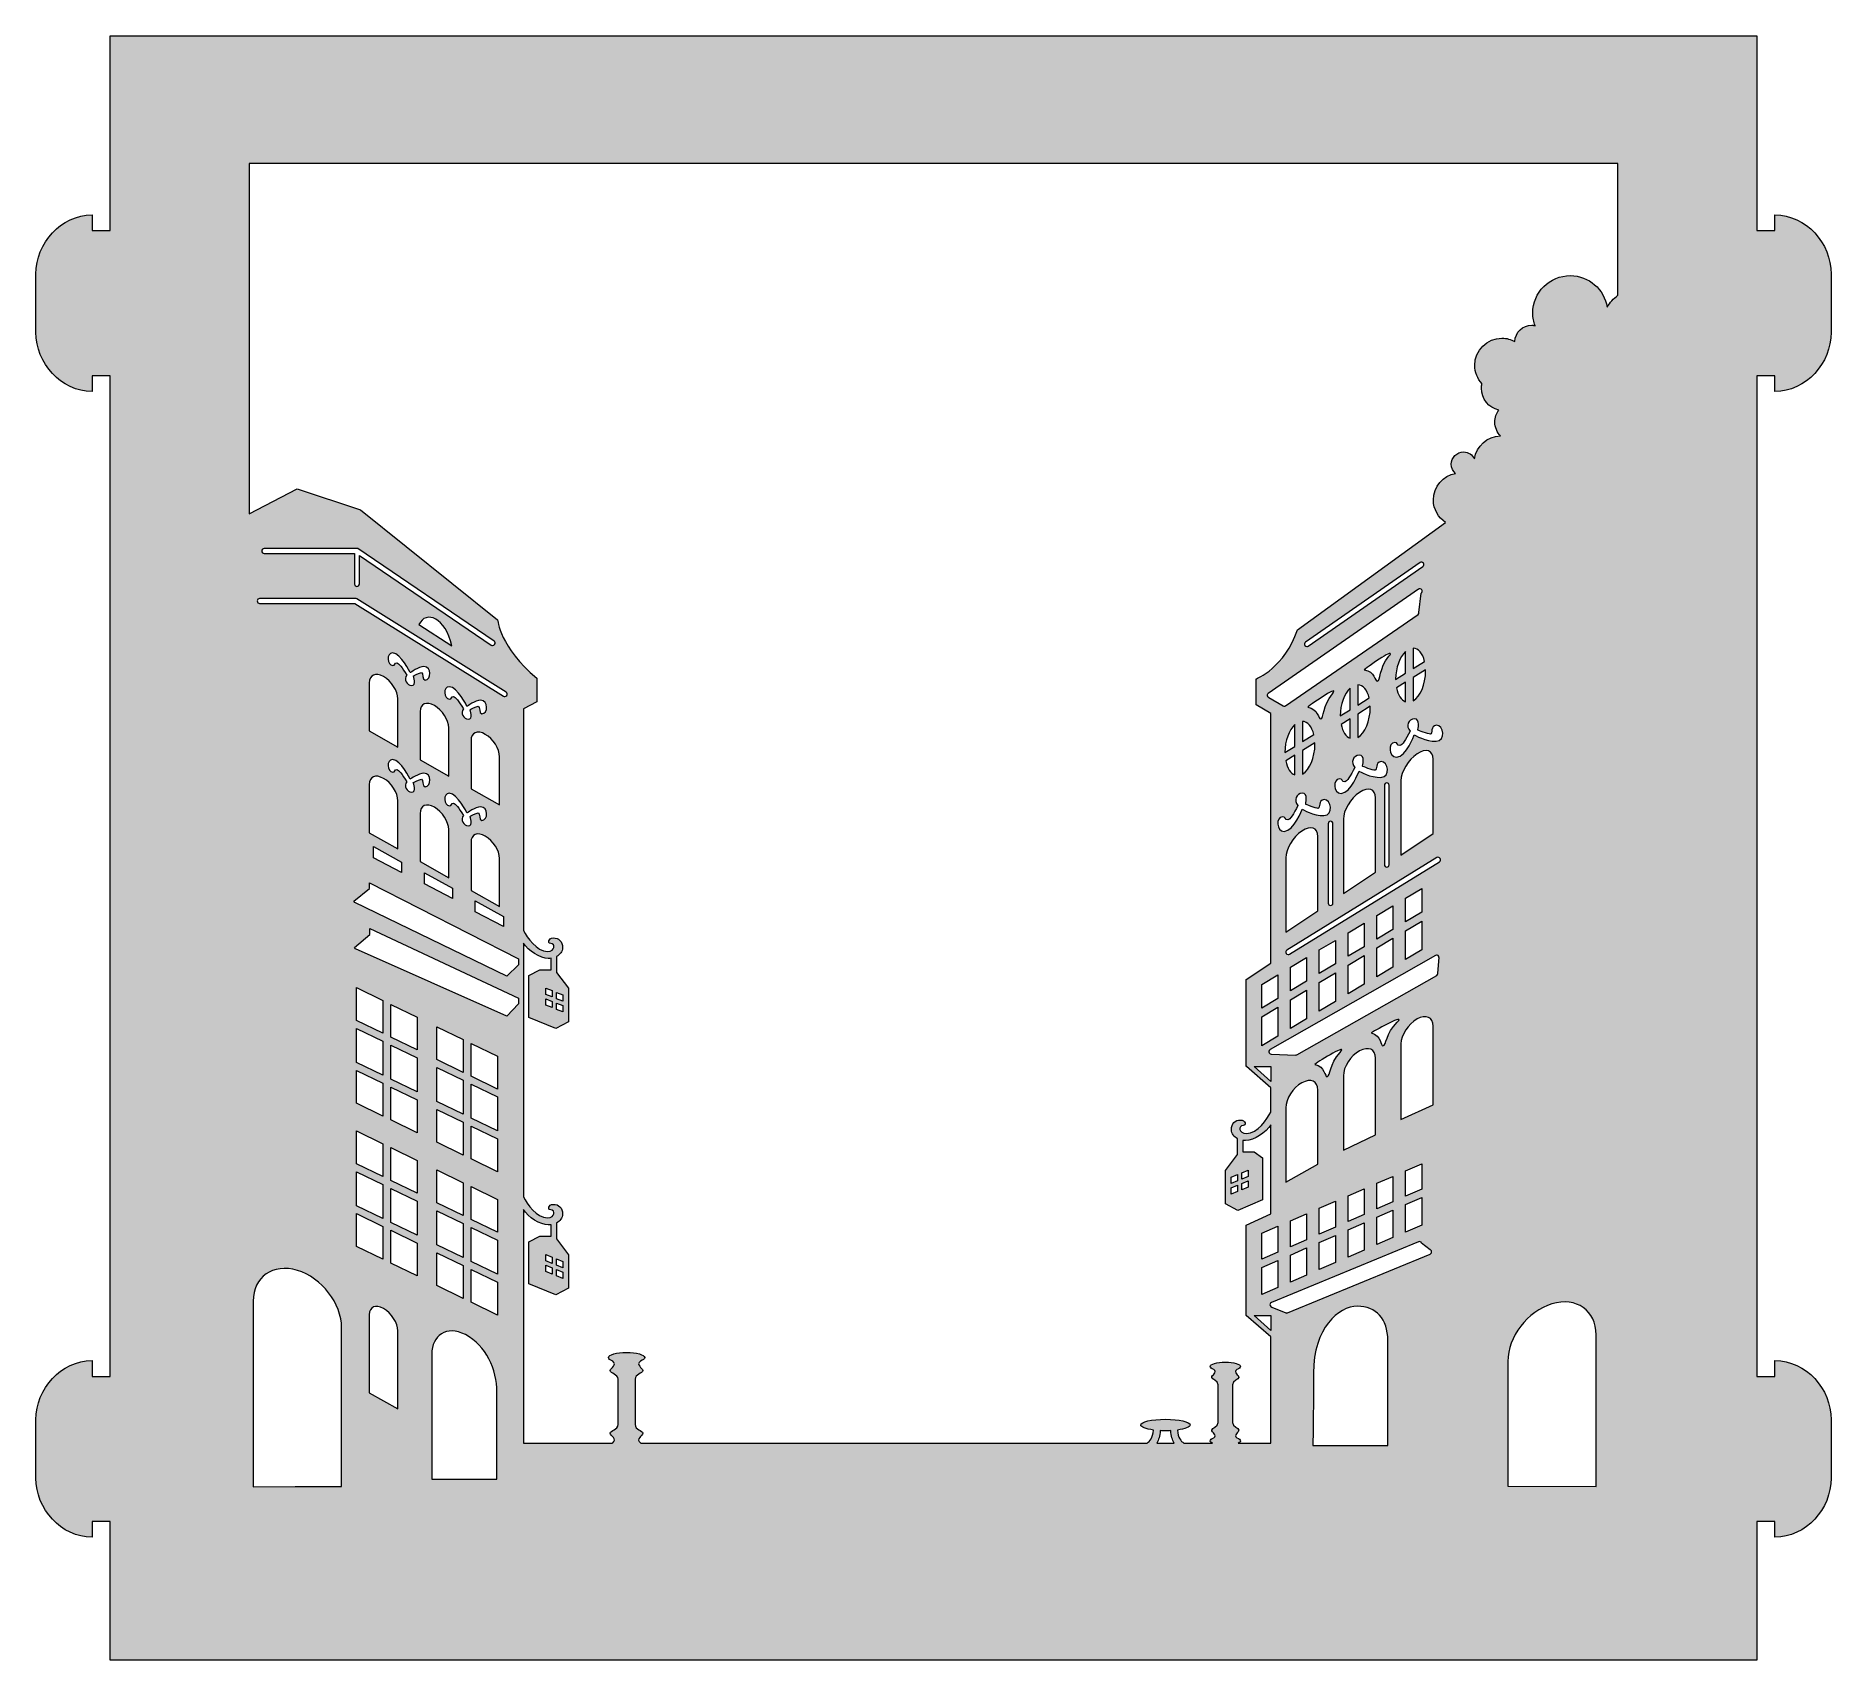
# Model space of a CAD drawing. Extents: x -50 to 3994, y -2593 to 1067.
import ezdxf

# ---------------------------------------------------------------- set-up
doc = ezdxf.new("R2010")
doc.units = 0
doc.header["$MEASUREMENT"] = 0
doc.layers.add('Layer 1', color=7, linetype='Continuous')

msp = doc.modelspace()

# ---------------------------------------------------------------- hatches: boundary and pattern name
at = {"layer": 'Layer 1', "true_color": 0x93d6e8}
h = msp.add_hatch(color=141, dxfattribs=at)
h.dxf.hatch_style = 2
edge = h.paths.add_edge_path()
edge.add_spline(control_points=[(3994.1, 399.2), (3994.1, 399.2), (3994.1, 530.4), (3994.1, 530.4), (3994.1, 600.3), (3937.5, 663.7), (3867.6, 663.7), (3867.6, 663.7), (3867.6, 628.3), (3867.6, 628.3), (3867.6, 628.3), (3839.8, 628.3), (3839.8, 628.3), (3839.8, 628.3), (3826.4, 628.3), (3826.4, 628.3), (3826.4, 628.3), (3826.4, 1067.2), (3826.4, 1067.2), (3826.4, 1067.2), (117.6, 1067.2), (117.6, 1067.2), (117.6, 1067.2), (117.6, 628.3), (117.6, 628.3), (117.6, 628.3), (104.2, 628.3), (104.2, 628.3), (104.2, 628.3), (76.4, 628.3), (76.4, 628.3), (76.4, 628.3), (76.4, 663.7), (76.4, 663.7), (6.6, 663.7), (-50, 600.3), (-50, 530.4), (-50, 530.4), (-50, 399.2), (-50, 399.2), (-50, 329.4), (6.6, 265.9), (76.4, 265.9), (76.4, 265.9), (76.4, 301.3), (76.4, 301.3), (76.4, 301.3), (117.6, 301.3), (117.6, 301.3), (117.6, 301.3), (117.6, -41.3), (117.6, -41.3), (117.6, -41.3), (117.6, -41.3), (117.6, -41.3), (117.6, -41.3), (117.6, -1953.4), (117.6, -1953.4), (117.6, -1953.4), (76.4, -1953.4), (76.4, -1953.4), (76.4, -1953.4), (76.4, -1917.9), (76.4, -1917.9), (6.6, -1917.9), (-50, -1981.4), (-50, -2051.2), (-50, -2051.2), (-50, -2182.5), (-50, -2182.5), (-50, -2252.3), (6.6, -2315.8), (76.4, -2315.8), (76.4, -2315.8), (76.4, -2280.3), (76.4, -2280.3), (76.4, -2280.3), (104.2, -2280.3), (104.2, -2280.3), (104.2, -2280.3), (117.6, -2280.3), (117.6, -2280.3), (117.6, -2280.3), (117.6, -2592.8), (117.6, -2592.8), (117.6, -2592.8), (3826.4, -2592.8), (3826.4, -2592.8), (3826.4, -2592.8), (3826.4, -2280.3), (3826.4, -2280.3), (3826.4, -2280.3), (3839.8, -2280.3), (3839.8, -2280.3), (3839.8, -2280.3), (3867.6, -2280.3), (3867.6, -2280.3), (3867.6, -2280.3), (3867.6, -2315.8), (3867.6, -2315.8), (3937.5, -2315.8), (3994.1, -2252.3), (3994.1, -2182.5), (3994.1, -2182.5), (3994.1, -2051.2), (3994.1, -2051.2), (3994.1, -1981.4), (3937.5, -1917.9), (3867.6, -1917.9), (3867.6, -1917.9), (3867.6, -1953.4), (3867.6, -1953.4), (3867.6, -1953.4), (3826.4, -1953.4), (3826.4, -1953.4), (3826.4, -1953.4), (3826.4, -1646.4), (3826.4, -1646.4), (3826.4, -1646.4), (3826.4, -1646.4), (3826.4, -1646.4), (3826.4, -1646.4), (3826.4, 301.3), (3826.4, 301.3), (3826.4, 301.3), (3867.6, 301.3), (3867.6, 301.3), (3867.6, 301.3), (3867.6, 265.9), (3867.6, 265.9), (3937.5, 265.9), (3994.1, 329.4), (3994.1, 399.2)], knot_values=[0, 0, 0, 0, 1, 1, 1, 2, 2, 2, 3, 3, 3, 4, 4, 4, 5, 5, 5, 6, 6, 6, 7, 7, 7, 8, 8, 8, 9, 9, 9, 10, 10, 10, 11, 11, 11, 12, 12, 12, 13, 13, 13, 14, 14, 14, 15, 15, 15, 16, 16, 16, 17, 17, 17, 18, 18, 18, 19, 19, 19, 20, 20, 20, 21, 21, 21, 22, 22, 22, 23, 23, 23, 24, 24, 24, 25, 25, 25, 26, 26, 26, 27, 27, 27, 28, 28, 28, 29, 29, 29, 30, 30, 30, 31, 31, 31, 32, 32, 32, 33, 33, 33, 34, 34, 34, 35, 35, 35, 36, 36, 36, 37, 37, 37, 38, 38, 38, 39, 39, 39, 40, 40, 40, 41, 41, 41, 42, 42, 42, 43, 43, 43, 44, 44, 44, 44], degree=3, periodic=1)
edge = h.paths.add_edge_path()
edge.add_spline(control_points=[(638.6, -2201.3), (638.6, -2201.3), (599.3, -2201.3), (599.3, -2201.3), (599.3, -2201.3), (534, -2201.3), (534, -2201.3), (534, -2201.3), (534, -2201.6), (534, -2201.6), (534, -2201.6), (439.4, -2202.1), (439.4, -2202.1), (439.4, -2202.1), (439.4, -1784.2), (439.4, -1784.2), (439.4, -1729.2), (484, -1698.1), (539, -1714.6), (594, -1731.1), (638.6, -1789.1), (638.6, -1844.1), (638.6, -1844.1), (638.6, -2201.3), (638.6, -2201.3)], knot_values=[0, 0, 0, 0, 1, 1, 1, 2, 2, 2, 3, 3, 3, 4, 4, 4, 5, 5, 5, 6, 6, 6, 7, 7, 7, 8, 8, 8, 8], degree=3, periodic=1)
edge = h.paths.add_edge_path()
edge.add_spline(control_points=[(678.6, -103.8), (678.6, -103.8), (678.6, -168), (678.6, -168), (678.6, -171), (676.2, -173.4), (673.2, -173.4), (670.3, -173.4), (667.8, -171), (667.8, -168), (667.8, -168), (667.8, -99), (667.8, -99), (667.8, -99), (464.1, -99), (464.1, -99), (461.1, -99), (458.7, -96.6), (458.7, -93.6), (458.7, -90.6), (461.1, -88.2), (464.1, -88.2), (464.1, -88.2), (674.9, -88.2), (674.9, -88.2), (674.9, -88.2), (982, -296.8), (982, -296.8), (984.4, -298.4), (985.1, -301.8), (983.4, -304.3), (982.4, -305.8), (980.7, -306.6), (978.9, -306.6), (977.9, -306.6), (976.8, -306.3), (975.9, -305.7), (975.9, -305.7), (678.6, -103.8), (678.6, -103.8)], knot_values=[0, 0, 0, 0, 1, 1, 1, 2, 2, 2, 3, 3, 3, 4, 4, 4, 5, 5, 5, 6, 6, 6, 7, 7, 7, 8, 8, 8, 9, 9, 9, 10, 10, 10, 11, 11, 11, 12, 12, 12, 13, 13, 13, 13], degree=3, periodic=1)
edge = h.paths.add_edge_path()
edge.add_spline(control_points=[(886.9, -307.3), (886.9, -307.3), (812.7, -259.5), (812.7, -259.5), (828.5, -225.8), (873.2, -244.1), (886.9, -307.3)], knot_values=[0, 0, 0, 0, 1, 1, 1, 2, 2, 2, 2], degree=3, periodic=1)
edge = h.paths.add_edge_path()
edge.add_spline(control_points=[(671.4, -200.8), (671.4, -200.8), (672.7, -201.6), (672.7, -201.6), (672.7, -201.6), (1009, -411.8), (1009, -411.8), (1011.5, -413.3), (1012.2, -416.7), (1010.7, -419.2), (1009.6, -420.8), (1007.9, -421.7), (1006.1, -421.7), (1005.1, -421.7), (1004.1, -421.5), (1003.2, -420.9), (1003.2, -420.9), (668.3, -211.6), (668.3, -211.6), (668.3, -211.6), (454, -211.6), (454, -211.6), (451, -211.6), (448.6, -209.2), (448.6, -206.2), (448.6, -203.2), (451, -200.8), (454, -200.8), (454, -200.8), (671.4, -200.8), (671.4, -200.8)], knot_values=[0, 0, 0, 0, 1, 1, 1, 2, 2, 2, 3, 3, 3, 4, 4, 4, 5, 5, 5, 6, 6, 6, 7, 7, 7, 8, 8, 8, 9, 9, 9, 10, 10, 10, 10], degree=3, periodic=1)
edge = h.paths.add_edge_path()
edge.add_spline(control_points=[(890.7, -661.7), (884.4, -661.5), (887.8, -668), (881.5, -667.7), (869, -667.2), (866.1, -639), (881.2, -639.6), (899.7, -640.4), (921, -683.9), (921, -683.9), (921, -683.9), (940.4, -670.1), (951.6, -670.1), (970.5, -670.1), (968.3, -700.6), (954.8, -700.6), (947.6, -700.6), (951, -683.9), (946.6, -683.7), (942.2, -683.5), (927.7, -691.5), (927.7, -691.5), (927.7, -691.5), (936.2, -713.5), (924.3, -713), (913.1, -712.6), (905.6, -698.4), (913.1, -689.3), (902.8, -672.9), (894.9, -661.9), (890.7, -661.7)], knot_values=[0, 0, 0, 0, 1, 1, 1, 2, 2, 2, 3, 3, 3, 4, 4, 4, 5, 5, 5, 6, 6, 6, 7, 7, 7, 8, 8, 8, 9, 9, 9, 10, 10, 10, 10], degree=3, periodic=1)
edge = h.paths.add_edge_path()
edge.add_spline(control_points=[(796.6, -637.1), (785.3, -636.7), (777.9, -622.5), (785.4, -613.4), (775.1, -597), (767.2, -586), (763, -585.8), (756.7, -585.5), (760.1, -592.1), (753.8, -591.8), (741.3, -591.3), (738.4, -563.1), (753.5, -563.7), (772, -564.4), (793.3, -607.9), (793.3, -607.9), (793.3, -607.9), (812.7, -594.2), (823.9, -594.2), (842.8, -594.2), (840.6, -624.7), (827.1, -624.7), (819.8, -624.7), (823.3, -607.9), (818.9, -607.8), (814.5, -607.6), (800, -615.6), (800, -615.6), (800, -615.6), (808.5, -637.6), (796.6, -637.1)], knot_values=[0, 0, 0, 0, 1, 1, 1, 2, 2, 2, 3, 3, 3, 4, 4, 4, 5, 5, 5, 6, 6, 6, 7, 7, 7, 8, 8, 8, 9, 9, 9, 10, 10, 10, 10], degree=3, periodic=1)
edge = h.paths.add_edge_path()
edge.add_spline(control_points=[(954.8, -460.4), (947.6, -460.4), (951, -443.6), (946.6, -443.4), (942.2, -443.3), (927.7, -451.2), (927.7, -451.2), (927.7, -451.2), (936.2, -473.2), (924.3, -472.8), (913.1, -472.3), (905.6, -458.2), (913.1, -449), (902.8, -432.6), (894.9, -421.6), (890.7, -421.5), (884.4, -421.2), (887.8, -427.7), (881.5, -427.5), (869, -427), (866.1, -398.8), (881.2, -399.4), (899.7, -400.1), (921, -443.6), (921, -443.6), (921, -443.6), (940.4, -429.9), (951.6, -429.9), (970.5, -429.9), (968.3, -460.4), (954.8, -460.4)], knot_values=[0, 0, 0, 0, 1, 1, 1, 2, 2, 2, 3, 3, 3, 4, 4, 4, 5, 5, 5, 6, 6, 6, 7, 7, 7, 8, 8, 8, 9, 9, 9, 10, 10, 10, 10], degree=3, periodic=1)
edge = h.paths.add_edge_path()
edge.add_spline(control_points=[(994.5, -557.2), (994.5, -557.2), (994.5, -665.8), (994.5, -665.8), (994.5, -665.8), (930.2, -629.2), (930.2, -629.2), (930.2, -629.2), (930.2, -520.6), (930.2, -520.6), (930.2, -502.9), (944.6, -496.6), (962.4, -506.7), (980.1, -516.8), (994.5, -539.4), (994.5, -557.2)], knot_values=[0, 0, 0, 0, 1, 1, 1, 2, 2, 2, 3, 3, 3, 4, 4, 4, 5, 5, 5, 5], degree=3, periodic=1)
edge = h.paths.add_edge_path()
edge.add_spline(control_points=[(879.9, -492.1), (879.9, -492.1), (879.9, -600.7), (879.9, -600.7), (879.9, -600.7), (815.5, -564.2), (815.5, -564.2), (815.5, -564.2), (815.5, -455.6), (815.5, -455.6), (815.5, -437.8), (829.9, -431.6), (847.7, -441.7), (865.5, -451.7), (879.9, -474.3), (879.9, -492.1)], knot_values=[0, 0, 0, 0, 1, 1, 1, 2, 2, 2, 3, 3, 3, 4, 4, 4, 5, 5, 5, 5], degree=3, periodic=1)
edge = h.paths.add_edge_path()
edge.add_spline(control_points=[(827.1, -384.4), (819.8, -384.4), (823.3, -367.7), (818.9, -367.5), (814.5, -367.3), (800, -375.3), (800, -375.3), (800, -375.3), (808.5, -397.3), (796.6, -396.8), (785.3, -396.4), (777.9, -382.2), (785.4, -373.1), (775.1, -356.7), (767.2, -345.7), (763, -345.5), (756.7, -345.3), (760.1, -351.8), (753.8, -351.5), (741.3, -351), (738.4, -322.8), (753.5, -323.4), (772, -324.2), (793.3, -367.7), (793.3, -367.7), (793.3, -367.7), (812.7, -354), (823.9, -354), (842.8, -354), (840.6, -384.4), (827.1, -384.4)], knot_values=[0, 0, 0, 0, 1, 1, 1, 2, 2, 2, 3, 3, 3, 4, 4, 4, 5, 5, 5, 6, 6, 6, 7, 7, 7, 8, 8, 8, 9, 9, 9, 10, 10, 10, 10], degree=3, periodic=1)
edge = h.paths.add_edge_path()
edge.add_spline(control_points=[(765.3, -427), (765.3, -427), (765.3, -535.6), (765.3, -535.6), (765.3, -535.6), (700.9, -499.1), (700.9, -499.1), (700.9, -499.1), (700.9, -390.5), (700.9, -390.5), (700.9, -372.7), (715.3, -366.5), (733.1, -376.6), (750.9, -386.7), (765.3, -409.3), (765.3, -427)], knot_values=[0, 0, 0, 0, 1, 1, 1, 2, 2, 2, 3, 3, 3, 4, 4, 4, 5, 5, 5, 5], degree=3, periodic=1)
edge = h.paths.add_edge_path()
edge.add_spline(control_points=[(733.1, -605.9), (750.9, -616), (765.3, -638.5), (765.3, -656.3), (765.3, -656.3), (765.3, -764.9), (765.3, -764.9), (765.3, -764.9), (700.9, -728.4), (700.9, -728.4), (700.9, -728.4), (700.9, -619.8), (700.9, -619.8), (700.9, -602), (715.3, -595.8), (733.1, -605.9)], knot_values=[0, 0, 0, 0, 1, 1, 1, 2, 2, 2, 3, 3, 3, 4, 4, 4, 5, 5, 5, 5], degree=3, periodic=1)
h.paths.add_polyline_path([(710.5, -759.8), (773.8, -794.8), (773.8, -817.8), (710.5, -784.7)])
edge = h.paths.add_edge_path()
edge.add_spline(control_points=[(815.5, -684.8), (815.5, -667.1), (829.9, -660.8), (847.7, -670.9), (865.5, -681), (879.9, -703.6), (879.9, -721.4), (879.9, -721.4), (879.9, -830), (879.9, -830), (879.9, -830), (815.5, -793.4), (815.5, -793.4), (815.5, -793.4), (815.5, -684.8), (815.5, -684.8)], knot_values=[0, 0, 0, 0, 1, 1, 1, 2, 2, 2, 3, 3, 3, 4, 4, 4, 5, 5, 5, 5], degree=3, periodic=1)
h.paths.add_polyline_path([(825.1, -818.6), (888.4, -853.7), (888.4, -876.7), (825.1, -843.5)])
edge = h.paths.add_edge_path()
edge.add_spline(control_points=[(930.2, -749.9), (930.2, -732.1), (944.6, -725.9), (962.4, -736), (980.1, -746.1), (994.5, -768.7), (994.5, -786.4), (994.5, -786.4), (994.5, -895), (994.5, -895), (994.5, -895), (930.2, -858.5), (930.2, -858.5), (930.2, -858.5), (930.2, -749.9), (930.2, -749.9)], knot_values=[0, 0, 0, 0, 1, 1, 1, 2, 2, 2, 3, 3, 3, 4, 4, 4, 5, 5, 5, 5], degree=3, periodic=1)
h.paths.add_polyline_path([(939.7, -882), (1003.1, -917), (1003.1, -940), (939.7, -906.8)])
h.paths.add_polyline_path([(731.3, -1198.3), (731.3, -1274.9), (672, -1246.1), (672, -1169.4)])
h.paths.add_polyline_path([(672, -1151.6), (672, -1077.5), (731.3, -1106.4), (731.3, -1180.4)])
h.paths.add_polyline_path([(731.3, -1292.8), (731.3, -1366.8), (672, -1338), (672, -1264)])
h.paths.add_polyline_path([(731.3, -1429.2), (731.3, -1503.2), (672, -1474.4), (672, -1400.3)])
h.paths.add_polyline_path([(731.3, -1521.1), (731.3, -1597.7), (672, -1568.9), (672, -1492.2)])
h.paths.add_polyline_path([(731.3, -1615.6), (731.3, -1689.6), (672, -1660.8), (672, -1586.7)])
edge = h.paths.add_edge_path()
edge.add_spline(control_points=[(765.3, -2026.8), (765.3, -2026.8), (700.9, -1990.3), (700.9, -1990.3), (700.9, -1990.3), (700.9, -1814.4), (700.9, -1814.4), (700.9, -1796.7), (715.3, -1790.4), (733.1, -1800.5), (750.9, -1810.6), (765.3, -1833.2), (765.3, -1851), (765.3, -1851), (765.3, -2026.8), (765.3, -2026.8)], knot_values=[0, 0, 0, 0, 1, 1, 1, 2, 2, 2, 3, 3, 3, 4, 4, 4, 5, 5, 5, 5], degree=3, periodic=1)
h.paths.add_polyline_path([(808.5, -1727.2), (749.2, -1698.3), (749.2, -1624.3), (808.5, -1653.1)])
h.paths.add_polyline_path([(808.5, -1635.3), (749.2, -1606.4), (749.2, -1529.8), (808.5, -1558.6)])
h.paths.add_polyline_path([(808.5, -1540.7), (749.2, -1511.9), (749.2, -1437.9), (808.5, -1466.7)])
h.paths.add_polyline_path([(808.5, -1404.4), (749.2, -1375.5), (749.2, -1301.5), (808.5, -1330.3)])
h.paths.add_polyline_path([(808.5, -1312.5), (749.2, -1283.6), (749.2, -1207), (808.5, -1235.8)])
h.paths.add_polyline_path([(808.5, -1217.9), (749.2, -1189.1), (749.2, -1115.1), (808.5, -1143.9)])
edge = h.paths.add_edge_path()
edge.add_spline(control_points=[(988.5, -2185.2), (988.5, -2185.2), (841.7, -2185.2), (841.7, -2185.2), (841.7, -2185.2), (841.7, -1903.5), (841.7, -1903.5), (841.7, -1861.7), (874.8, -1837), (917.4, -1859.4), (964.6, -1884.3), (988.5, -1937.1), (988.5, -1989.4), (988.5, -1989.4), (988.5, -2185.2), (988.5, -2185.2)], knot_values=[0, 0, 0, 0, 1, 1, 1, 2, 2, 2, 3, 3, 3, 4, 4, 4, 5, 5, 5, 5], degree=3, periodic=1)
h.paths.add_polyline_path([(912.3, -1286.3), (912.3, -1362.9), (853, -1334.1), (853, -1257.4)])
h.paths.add_polyline_path([(853, -1239.6), (853, -1165.5), (912.3, -1194.4), (912.3, -1268.4)])
h.paths.add_polyline_path([(912.3, -1380.8), (912.3, -1454.8), (853, -1426), (853, -1351.9)])
h.paths.add_polyline_path([(912.3, -1517.2), (912.3, -1591.2), (853, -1562.4), (853, -1488.3)])
h.paths.add_polyline_path([(912.3, -1609.1), (912.3, -1685.7), (853, -1656.9), (853, -1580.2)])
h.paths.add_polyline_path([(912.3, -1703.6), (912.3, -1777.6), (853, -1748.8), (853, -1674.7)])
h.paths.add_polyline_path([(989.5, -1815.2), (930.2, -1786.3), (930.2, -1712.3), (989.5, -1741.1)])
h.paths.add_polyline_path([(989.5, -1723.3), (930.2, -1694.4), (930.2, -1617.8), (989.5, -1646.6)])
h.paths.add_polyline_path([(989.5, -1628.7), (930.2, -1599.9), (930.2, -1525.9), (989.5, -1554.7)])
h.paths.add_polyline_path([(989.5, -1492.4), (930.2, -1463.5), (930.2, -1389.5), (989.5, -1418.3)])
h.paths.add_polyline_path([(989.5, -1400.5), (930.2, -1371.6), (930.2, -1295), (989.5, -1323.8)])
h.paths.add_polyline_path([(989.5, -1305.9), (930.2, -1277.1), (930.2, -1203.1), (989.5, -1231.9)])
h.paths.add_polyline_path([(1036.8, -1114.2), (1011, -1141.4), (669.8, -990), (667.5, -987), (702.3, -957.4), (702.3, -944.3), (1036.8, -1101.2)])
h.paths.add_polyline_path([(1036.8, -1025.8), (1011, -1051.7), (668.8, -885.6), (666.5, -882.4), (701.4, -854.3), (701.4, -841.2), (1036.8, -1012.7)])
edge = h.paths.add_edge_path()
edge.add_spline(control_points=[(2475, -2103.8), (2479.1, -2096.7), (2482.1, -2087.7), (2482.7, -2075.7), (2486.6, -2075.9), (2490.5, -2076), (2494.6, -2076), (2498.6, -2076), (2502.6, -2075.9), (2506.4, -2075.7), (2507.1, -2087.7), (2510.1, -2096.7), (2514.1, -2103.8), (2514.1, -2103.8), (2475, -2103.8), (2475, -2103.8)], knot_values=[0, 0, 0, 0, 1, 1, 1, 2, 2, 2, 3, 3, 3, 4, 4, 4, 5, 5, 5, 5], degree=3, periodic=1)
h.paths.add_polyline_path([(2731.7, -1849.9), (2694.6, -1816.4), (2731.7, -1816.4)])
edge = h.paths.add_edge_path()
edge.add_spline(control_points=[(2724.8, -422), (2723, -419.5), (2723.7, -416.1), (2726.1, -414.5), (2726.1, -414.5), (3064.5, -179.6), (3064.5, -179.6), (3066.9, -177.9), (3070.3, -178.6), (3072, -181), (3073.7, -183.4), (3073.1, -186.8), (3070.6, -188.5), (3070.6, -188.5), (3065.7, -232.1), (3065.7, -232.1), (3065.7, -232.1), (3065.6, -232.1), (3065.6, -232.1), (3065.7, -233.9), (3065.2, -235.7), (3063.6, -236.8), (3063.6, -236.8), (2764.9, -442.4), (2764.9, -442.4), (2764, -443.1), (2762.9, -443.4), (2761.9, -443.4), (2761.1, -443.4), (2760.7, -442.7), (2760, -442.4), (2760, -442.4), (2759.5, -442.7), (2759.5, -442.7), (2759.5, -442.7), (2727.4, -423.9), (2727.4, -423.9), (2727.4, -423.9), (2727.7, -423.5), (2727.7, -423.5), (2726.6, -423.1), (2725.4, -422.9), (2724.8, -422)], knot_values=[0, 0, 0, 0, 1, 1, 1, 2, 2, 2, 3, 3, 3, 4, 4, 4, 5, 5, 5, 6, 6, 6, 7, 7, 7, 8, 8, 8, 9, 9, 9, 10, 10, 10, 11, 11, 11, 12, 12, 12, 13, 13, 13, 14, 14, 14, 14], degree=3, periodic=1)
edge = h.paths.add_edge_path()
edge.add_spline(control_points=[(3052.5, -358.3), (3052.5, -358.3), (3052.5, -312.5), (3052.5, -312.5), (3064.2, -312.8), (3073.9, -324.3), (3078.2, -342.3), (3078.2, -342.3), (3052.5, -358.3), (3052.5, -358.3)], knot_values=[0, 0, 0, 0, 1, 1, 1, 2, 2, 2, 3, 3, 3, 3], degree=3, periodic=1)
edge = h.paths.add_edge_path()
edge.add_spline(control_points=[(3080.5, -361), (3080.5, -362.1), (3080.6, -363), (3080.6, -364.1), (3080.6, -393.9), (3068.5, -421.9), (3052.5, -431.2), (3052.5, -431.2), (3052.5, -378.4), (3052.5, -378.4), (3052.5, -378.4), (3080.5, -361), (3080.5, -361)], knot_values=[0, 0, 0, 0, 1, 1, 1, 2, 2, 2, 3, 3, 3, 4, 4, 4, 4], degree=3, periodic=1)
edge = h.paths.add_edge_path()
edge.add_spline(control_points=[(3074.2, -128.4), (3074.2, -128.4), (2816.2, -307.9), (2816.2, -307.9), (2815.3, -308.6), (2814.2, -308.9), (2813.2, -308.9), (2811.5, -308.9), (2809.8, -308.1), (2808.7, -306.6), (2807, -304.1), (2807.6, -300.7), (2810.1, -299.1), (2810.1, -299.1), (3068, -119.6), (3068, -119.6), (3070.5, -117.8), (3073.8, -118.5), (3075.5, -120.9), (3077.2, -123.4), (3076.6, -126.7), (3074.2, -128.4)], knot_values=[0, 0, 0, 0, 1, 1, 1, 2, 2, 2, 3, 3, 3, 4, 4, 4, 5, 5, 5, 6, 6, 6, 7, 7, 7, 7], degree=3, periodic=1)
edge = h.paths.add_edge_path()
edge.add_spline(control_points=[(3013, -382.9), (3013, -382.8), (3013, -382.8), (3013, -382.7), (3013, -356.5), (3022.4, -331.9), (3035.4, -319.9), (3035.4, -319.9), (3035.4, -369), (3035.4, -369), (3035.4, -369), (3013, -382.9), (3013, -382.9)], knot_values=[0, 0, 0, 0, 1, 1, 1, 2, 2, 2, 3, 3, 3, 4, 4, 4, 4], degree=3, periodic=1)
edge = h.paths.add_edge_path()
edge.add_spline(control_points=[(3035.4, -389.1), (3035.4, -389.1), (3035.4, -433.1), (3035.4, -433.1), (3025.8, -429.5), (3018.3, -418.1), (3015, -401.8), (3015, -401.8), (3035.4, -389.1), (3035.4, -389.1)], knot_values=[0, 0, 0, 0, 1, 1, 1, 2, 2, 2, 3, 3, 3, 3], degree=3, periodic=1)
edge = h.paths.add_edge_path()
edge.add_spline(control_points=[(2930.7, -589.8), (2930.7, -589.8), (2912.5, -638.9), (2890.3, -639.7), (2872.2, -640.4), (2871.3, -607.3), (2886.4, -606.7), (2893.9, -606.4), (2890.8, -614), (2898.4, -613.8), (2903.4, -613.6), (2911.3, -600.6), (2921.2, -581.3), (2910.7, -570.5), (2917.5, -553.9), (2931, -553.4), (2945.3, -552.8), (2938.4, -578.7), (2938.4, -578.7), (2938.4, -578.7), (2961.8, -588), (2967, -587.8), (2972.3, -587.6), (2966.3, -568.6), (2980.2, -568.1), (2996.4, -567.4), (3002.4, -603), (2979.7, -603.9), (2957.1, -604.8), (2930.7, -589.8), (2930.7, -589.8)], knot_values=[0, 0, 0, 0, 1, 1, 1, 2, 2, 2, 3, 3, 3, 4, 4, 4, 5, 5, 5, 6, 6, 6, 7, 7, 7, 8, 8, 8, 9, 9, 9, 10, 10, 10, 10], degree=3, periodic=1)
edge = h.paths.add_edge_path()
edge.add_spline(control_points=[(2967.8, -649.6), (2967.8, -649.6), (2967.8, -817), (2967.8, -817), (2967.8, -817), (2895.4, -865.6), (2895.4, -865.6), (2895.4, -865.6), (2895.4, -698.2), (2895.4, -698.2), (2895.4, -678.2), (2911.6, -651.1), (2931.6, -637.7), (2951.6, -624.3), (2967.8, -629.6), (2967.8, -649.6)], knot_values=[0, 0, 0, 0, 1, 1, 1, 2, 2, 2, 3, 3, 3, 4, 4, 4, 5, 5, 5, 5], degree=3, periodic=1)
edge = h.paths.add_edge_path()
edge.add_spline(control_points=[(2888.3, -465.3), (2888.3, -465.3), (2888.3, -465.2), (2888.3, -465.1), (2888.3, -439), (2897.7, -414.4), (2910.7, -402.4), (2910.7, -402.4), (2910.7, -451.4), (2910.7, -451.4), (2910.7, -451.4), (2888.3, -465.3), (2888.3, -465.3)], knot_values=[0, 0, 0, 0, 1, 1, 1, 2, 2, 2, 3, 3, 3, 4, 4, 4, 4], degree=3, periodic=1)
edge = h.paths.add_edge_path()
edge.add_spline(control_points=[(2910.7, -471.6), (2910.7, -471.6), (2910.7, -515.5), (2910.7, -515.5), (2901.1, -512), (2893.7, -500.5), (2890.3, -484.3), (2890.3, -484.3), (2910.7, -471.6), (2910.7, -471.6)], knot_values=[0, 0, 0, 0, 1, 1, 1, 2, 2, 2, 3, 3, 3, 3], degree=3, periodic=1)
edge = h.paths.add_edge_path()
edge.add_spline(control_points=[(2955.8, -443.5), (2955.8, -444.5), (2955.9, -445.5), (2955.9, -446.5), (2955.9, -476.4), (2943.8, -504.4), (2927.8, -513.6), (2927.8, -513.6), (2927.8, -460.9), (2927.8, -460.9), (2927.8, -460.9), (2955.8, -443.5), (2955.8, -443.5)], knot_values=[0, 0, 0, 0, 1, 1, 1, 2, 2, 2, 3, 3, 3, 4, 4, 4, 4], degree=3, periodic=1)
edge = h.paths.add_edge_path()
edge.add_spline(control_points=[(2927.8, -440.8), (2927.8, -440.8), (2927.8, -394.9), (2927.8, -394.9), (2939.5, -395.3), (2949.2, -406.8), (2953.5, -424.8), (2953.5, -424.8), (2927.8, -440.8), (2927.8, -440.8)], knot_values=[0, 0, 0, 0, 1, 1, 1, 2, 2, 2, 3, 3, 3, 3], degree=3, periodic=1)
edge = h.paths.add_edge_path()
edge.add_spline(control_points=[(2987.8, -621.5), (2987.8, -618.5), (2990.2, -616.1), (2993.2, -616.1), (2996.1, -616.1), (2998.5, -618.5), (2998.5, -621.5), (2998.5, -621.5), (2998.5, -800.5), (2998.5, -800.5), (2998.5, -803.5), (2996.1, -805.9), (2993.2, -805.9), (2990.2, -805.9), (2987.8, -803.5), (2987.8, -800.5), (2987.8, -800.5), (2987.8, -621.5), (2987.8, -621.5)], knot_values=[0, 0, 0, 0, 1, 1, 1, 2, 2, 2, 3, 3, 3, 4, 4, 4, 5, 5, 5, 6, 6, 6, 6], degree=3, periodic=1)
edge = h.paths.add_edge_path()
edge.add_spline(control_points=[(2997.9, -330.9), (2975.1, -358.6), (2979.7, -385.8), (2971.8, -387.2), (2966.9, -388.1), (2966, -364.5), (2942.5, -361.1), (2954.3, -351.4), (3016.8, -308), (2997.9, -330.9)], knot_values=[0, 0, 0, 0, 1, 1, 1, 2, 2, 2, 3, 3, 3, 3], degree=3, periodic=1)
edge = h.paths.add_edge_path()
edge.add_spline(control_points=[(2802.5, -675.5), (2802.5, -675.5), (2784.4, -724.5), (2762.1, -725.4), (2744, -726.1), (2743.1, -692.9), (2758.2, -692.4), (2765.7, -692.1), (2762.6, -699.7), (2770.2, -699.4), (2775.2, -699.2), (2783.1, -686.3), (2793, -667), (2782.5, -656.2), (2789.3, -639.6), (2802.8, -639.1), (2817.1, -638.5), (2810.2, -664.4), (2810.2, -664.4), (2810.2, -664.4), (2833.6, -673.7), (2838.8, -673.5), (2844.1, -673.3), (2838.1, -654.3), (2852, -653.8), (2868.2, -653.1), (2874.2, -688.7), (2851.6, -689.6), (2828.9, -690.5), (2802.5, -675.5), (2802.5, -675.5)], knot_values=[0, 0, 0, 0, 1, 1, 1, 2, 2, 2, 3, 3, 3, 4, 4, 4, 5, 5, 5, 6, 6, 6, 7, 7, 7, 8, 8, 8, 9, 9, 9, 10, 10, 10, 10], degree=3, periodic=1)
edge = h.paths.add_edge_path()
edge.add_spline(control_points=[(2838, -736.6), (2838, -736.6), (2838, -904.1), (2838, -904.1), (2838, -904.1), (2765.6, -952.6), (2765.6, -952.6), (2765.6, -952.6), (2765.6, -785.2), (2765.6, -785.2), (2765.6, -765.2), (2781.8, -738.1), (2801.8, -724.7), (2821.8, -711.3), (2838, -716.6), (2838, -736.6)], knot_values=[0, 0, 0, 0, 1, 1, 1, 2, 2, 2, 3, 3, 3, 4, 4, 4, 5, 5, 5, 5], degree=3, periodic=1)
edge = h.paths.add_edge_path()
edge.add_spline(control_points=[(2763.6, -547.8), (2763.6, -547.7), (2763.6, -547.7), (2763.6, -547.6), (2763.6, -521.5), (2773, -496.8), (2786, -484.9), (2786, -484.9), (2786, -533.9), (2786, -533.9), (2786, -533.9), (2763.6, -547.8), (2763.6, -547.8)], knot_values=[0, 0, 0, 0, 1, 1, 1, 2, 2, 2, 3, 3, 3, 4, 4, 4, 4], degree=3, periodic=1)
edge = h.paths.add_edge_path()
edge.add_spline(control_points=[(2786, -554), (2786, -554), (2786, -598), (2786, -598), (2776.4, -594.5), (2769, -583), (2765.6, -566.7), (2765.6, -566.7), (2786, -554), (2786, -554)], knot_values=[0, 0, 0, 0, 1, 1, 1, 2, 2, 2, 3, 3, 3, 3], degree=3, periodic=1)
edge = h.paths.add_edge_path()
edge.add_spline(control_points=[(2831.1, -525.9), (2831.1, -527), (2831.3, -527.9), (2831.3, -529), (2831.3, -558.9), (2819.1, -586.9), (2803.1, -596.1), (2803.1, -596.1), (2803.1, -543.4), (2803.1, -543.4), (2803.1, -543.4), (2831.1, -525.9), (2831.1, -525.9)], knot_values=[0, 0, 0, 0, 1, 1, 1, 2, 2, 2, 3, 3, 3, 4, 4, 4, 4], degree=3, periodic=1)
edge = h.paths.add_edge_path()
edge.add_spline(control_points=[(2803.1, -523.2), (2803.1, -523.2), (2803.1, -477.4), (2803.1, -477.4), (2814.8, -477.7), (2824.5, -489.2), (2828.8, -507.2), (2828.8, -507.2), (2803.1, -523.2), (2803.1, -523.2)], knot_values=[0, 0, 0, 0, 1, 1, 1, 2, 2, 2, 3, 3, 3, 3], degree=3, periodic=1)
edge = h.paths.add_edge_path()
edge.add_spline(control_points=[(2861.1, -708), (2861.1, -705), (2863.5, -702.6), (2866.5, -702.6), (2869.4, -702.6), (2871.8, -705), (2871.8, -708), (2871.8, -708), (2871.8, -887), (2871.8, -887), (2871.8, -890), (2869.4, -892.4), (2866.5, -892.4), (2863.5, -892.4), (2861.1, -890), (2861.1, -887), (2861.1, -887), (2861.1, -708), (2861.1, -708)], knot_values=[0, 0, 0, 0, 1, 1, 1, 2, 2, 2, 3, 3, 3, 4, 4, 4, 5, 5, 5, 6, 6, 6, 6], degree=3, periodic=1)
edge = h.paths.add_edge_path()
edge.add_spline(control_points=[(2870.5, -415.4), (2847.7, -443), (2852.2, -470.2), (2844.3, -471.7), (2839.4, -472.6), (2838.6, -449), (2815, -445.6), (2826.9, -435.9), (2889.4, -392.4), (2870.5, -415.4)], knot_values=[0, 0, 0, 0, 1, 1, 1, 2, 2, 2, 3, 3, 3, 3], degree=3, periodic=1)
h.paths.add_polyline_path([(2747.5, -1121.7), (2747.5, -1186.8), (2711.3, -1208.5), (2711.3, -1143.4)])
h.paths.add_polyline_path([(2711.3, -1123.5), (2711.3, -1070.5), (2747.5, -1048.8), (2747.5, -1101.8)])
h.paths.add_polyline_path([(2747.5, -1615.2), (2747.5, -1673.9), (2711.3, -1689.7), (2711.3, -1630.9)])
h.paths.add_polyline_path([(2731.7, -1288.7), (2694.7, -1255.3), (2731.7, -1255.3)])
h.paths.add_polyline_path([(2747.5, -1692.5), (2747.5, -1753.2), (2711.3, -1768.9), (2711.3, -1708.4)])
edge = h.paths.add_edge_path()
edge.add_spline(control_points=[(2995.6, -2109.3), (2995.6, -2109.3), (2826.7, -2109.3), (2826.7, -2109.3), (2826.7, -2109.3), (2828.1, -2031.9), (2828.1, -1946), (2828.1, -1844.7), (2884.4, -1795.4), (2926.7, -1795.4), (2968.9, -1795.4), (2995.6, -1823.6), (2995.6, -1872.8), (2995.6, -1909.4), (2995.6, -2109.3), (2995.6, -2109.3)], knot_values=[0, 0, 0, 0, 1, 1, 1, 2, 2, 2, 3, 3, 3, 4, 4, 4, 5, 5, 5, 5], degree=3, periodic=1)
edge = h.paths.add_edge_path()
edge.add_spline(control_points=[(3090.7, -1677.9), (3090.7, -1677.9), (2769.6, -1810.3), (2769.6, -1810.3), (2769, -1810.6), (2768.3, -1810.7), (2767.6, -1810.7), (2766.9, -1810.7), (2766.4, -1810.4), (2765.8, -1810.2), (2765.8, -1810.2), (2765.6, -1810.3), (2765.6, -1810.3), (2765.6, -1810.3), (2734.3, -1797.4), (2734.3, -1797.4), (2734.3, -1797.4), (2734.5, -1797.2), (2734.5, -1797.2), (2732.7, -1796.9), (2731, -1795.9), (2730.2, -1794.1), (2729.1, -1791.3), (2730.4, -1788.2), (2733.2, -1787), (2733.2, -1787), (3064.5, -1650.2), (3064.5, -1650.2), (3067.3, -1649.1), (3070.4, -1650.4), (3071.5, -1653.2), (3071.5, -1653.2), (3091.1, -1668.1), (3091.1, -1668.1), (3091.1, -1668.1), (3091.1, -1668.2), (3091.1, -1668.2), (3092.2, -1668.8), (3093.2, -1669.6), (3093.7, -1670.8), (3094.8, -1673.6), (3093.5, -1676.7), (3090.7, -1677.9)], knot_values=[0, 0, 0, 0, 1, 1, 1, 2, 2, 2, 3, 3, 3, 4, 4, 4, 5, 5, 5, 6, 6, 6, 7, 7, 7, 8, 8, 8, 9, 9, 9, 10, 10, 10, 11, 11, 11, 12, 12, 12, 13, 13, 13, 14, 14, 14, 14], degree=3, periodic=1)
h.paths.add_polyline_path([(2841.1, -1632.9), (2841.1, -1574.6), (2877.3, -1558.9), (2877.3, -1617.1)])
h.paths.add_polyline_path([(2877.3, -1635.7), (2877.3, -1696.9), (2841.1, -1712.6), (2841.1, -1651.6)])
edge = h.paths.add_edge_path()
edge.add_spline(control_points=[(2858.6, -1278.1), (2853.7, -1278.7), (2854.2, -1255.1), (2830.8, -1250.4), (2843.3, -1241.4), (2908.1, -1201.6), (2887.9, -1223.4), (2863.6, -1249.7), (2866.6, -1277.1), (2858.6, -1278.1)], knot_values=[0, 0, 0, 0, 1, 1, 1, 2, 2, 2, 3, 3, 3, 3], degree=3, periodic=1)
edge = h.paths.add_edge_path()
edge.add_spline(control_points=[(2838, -1308.2), (2838, -1308.2), (2838, -1475.6), (2838, -1475.6), (2838, -1475.6), (2765.6, -1515.8), (2765.6, -1515.8), (2765.6, -1515.8), (2765.6, -1348.3), (2765.6, -1348.3), (2765.6, -1328.3), (2781.8, -1303.1), (2801.8, -1292), (2821.8, -1280.9), (2838, -1288.2), (2838, -1308.2)], knot_values=[0, 0, 0, 0, 1, 1, 1, 2, 2, 2, 3, 3, 3, 4, 4, 4, 5, 5, 5, 5], degree=3, periodic=1)
h.paths.add_polyline_path([(2776.2, -1661.3), (2776.2, -1602.7), (2812.4, -1587), (2812.4, -1645.5)])
h.paths.add_polyline_path([(2812.4, -1664.1), (2812.4, -1725.1), (2776.2, -1740.8), (2776.2, -1680)])
h.paths.add_polyline_path([(2970.8, -1576.1), (2970.8, -1518.4), (3007, -1502.7), (3007, -1560.2)])
h.paths.add_polyline_path([(3007, -1578.9), (3007, -1640.7), (2970.8, -1656.4), (2970.8, -1594.8)])
edge = h.paths.add_edge_path()
edge.add_spline(control_points=[(2984.4, -1208.6), (2979.4, -1208.9), (2981.2, -1185.4), (2958.1, -1179.4), (2971, -1171.1), (3038, -1134.8), (3016.6, -1155.5), (2990.9, -1180.5), (2992.4, -1208), (2984.4, -1208.6)], knot_values=[0, 0, 0, 0, 1, 1, 1, 2, 2, 2, 3, 3, 3, 3], degree=3, periodic=1)
edge = h.paths.add_edge_path()
edge.add_spline(control_points=[(2967.8, -1236.2), (2967.8, -1236.2), (2967.8, -1409.1), (2967.8, -1409.1), (2967.8, -1409.1), (2895.4, -1443.8), (2895.4, -1443.8), (2895.4, -1443.8), (2895.4, -1276.3), (2895.4, -1276.3), (2895.4, -1256.4), (2911.6, -1231.2), (2931.6, -1220.1), (2951.6, -1209), (2967.8, -1216.2), (2967.8, -1236.2)], knot_values=[0, 0, 0, 0, 1, 1, 1, 2, 2, 2, 3, 3, 3, 4, 4, 4, 5, 5, 5, 5], degree=3, periodic=1)
h.paths.add_polyline_path([(2905.9, -1604.5), (2905.9, -1546.5), (2942.1, -1530.8), (2942.1, -1588.6)])
h.paths.add_polyline_path([(2942.1, -1607.3), (2942.1, -1668.8), (2905.9, -1684.5), (2905.9, -1623.2)])
h.paths.add_polyline_path([(3071.8, -1550.5), (3071.8, -1612.5), (3035.6, -1628.3), (3035.6, -1566.4)])
h.paths.add_polyline_path([(3035.6, -1547.7), (3035.6, -1490.2), (3071.8, -1474.5), (3071.8, -1531.8)])
edge = h.paths.add_edge_path()
edge.add_spline(control_points=[(3097.5, -1341.3), (3097.5, -1341.3), (3025.1, -1374.4), (3025.1, -1374.4), (3025.1, -1374.4), (3025.1, -1204.4), (3025.1, -1204.4), (3025.1, -1184.4), (3041.3, -1159.2), (3061.3, -1148.1), (3081.3, -1137), (3097.5, -1144.2), (3097.5, -1164.2), (3097.5, -1164.2), (3097.5, -1341.3), (3097.5, -1341.3)], knot_values=[0, 0, 0, 0, 1, 1, 1, 2, 2, 2, 3, 3, 3, 4, 4, 4, 5, 5, 5, 5], degree=3, periodic=1)
edge = h.paths.add_edge_path()
edge.add_spline(control_points=[(3108.5, -1045.2), (3108.5, -1045.2), (3108.2, -1045.3), (3108.2, -1045.3), (3108.2, -1047.2), (3107.6, -1049.1), (3105.8, -1050.1), (3105.8, -1050.1), (2790.7, -1228.6), (2790.7, -1228.6), (2789.8, -1229.1), (2788.9, -1229.3), (2788, -1229.3), (2788, -1229.3), (2733, -1227.2), (2733, -1227.2), (2731.1, -1227.2), (2729.3, -1226.3), (2728.3, -1224.5), (2726.8, -1221.9), (2727.7, -1218.6), (2730.3, -1217.2), (2730.3, -1217.2), (3102.8, -1005.1), (3102.8, -1005.1), (3105.4, -1003.5), (3108.7, -1004.4), (3110.1, -1007.1), (3110.6, -1007.9), (3110.5, -1008.8), (3110.5, -1009.7), (3110.5, -1009.7), (3110.8, -1009.5), (3110.8, -1009.5), (3110.8, -1009.5), (3108.5, -1045.2), (3108.5, -1045.2)], knot_values=[0, 0, 0, 0, 1, 1, 1, 2, 2, 2, 3, 3, 3, 4, 4, 4, 5, 5, 5, 6, 6, 6, 7, 7, 7, 8, 8, 8, 9, 9, 9, 10, 10, 10, 11, 11, 11, 12, 12, 12, 12], degree=3, periodic=1)
h.paths.add_polyline_path([(2812.4, -1082.9), (2812.4, -1147.9), (2776.2, -1169.6), (2776.2, -1104.6)])
h.paths.add_polyline_path([(2776.2, -1084.6), (2776.2, -1031.6), (2812.4, -1009.8), (2812.4, -1062.9)])
h.paths.add_polyline_path([(2877.3, -1044), (2877.3, -1108.9), (2841.1, -1130.7), (2841.1, -1065.7)])
h.paths.add_polyline_path([(2841.1, -1045.8), (2841.1, -992.6), (2877.3, -970.9), (2877.3, -1024.1)])
h.paths.add_polyline_path([(2942.1, -1005.1), (2942.1, -1070), (2905.9, -1091.7), (2905.9, -1026.8)])
h.paths.add_polyline_path([(2905.9, -1006.9), (2905.9, -953.7), (2942.1, -932), (2942.1, -985.2)])
h.paths.add_polyline_path([(3007, -966.3), (3007, -1031.1), (2970.8, -1052.8), (2970.8, -988)])
h.paths.add_polyline_path([(2970.8, -968), (2970.8, -914.8), (3007, -893), (3007, -946.3)])
h.paths.add_polyline_path([(3071.8, -927.4), (3071.8, -992.1), (3035.6, -1013.9), (3035.6, -949.1)])
h.paths.add_polyline_path([(3035.6, -929.2), (3035.6, -875.8), (3071.8, -854.1), (3071.8, -907.5)])
edge = h.paths.add_edge_path()
edge.add_spline(control_points=[(3111.6, -793.8), (3111.6, -793.8), (2773.7, -1002), (2773.7, -1002), (2772.9, -1002.5), (2771.9, -1002.7), (2770.9, -1002.7), (2769.1, -1002.7), (2767.3, -1001.8), (2766.3, -1000.2), (2764.8, -997.6), (2765.5, -994.3), (2768.1, -992.7), (2768.1, -992.7), (3106, -784.6), (3106, -784.6), (3108.5, -783), (3111.8, -783.8), (3113.4, -786.4), (3115, -788.9), (3114.2, -792.2), (3111.6, -793.8)], knot_values=[0, 0, 0, 0, 1, 1, 1, 2, 2, 2, 3, 3, 3, 4, 4, 4, 5, 5, 5, 6, 6, 6, 7, 7, 7, 7], degree=3, periodic=1)
edge = h.paths.add_edge_path()
edge.add_spline(control_points=[(3025.1, -778.6), (3025.1, -778.6), (3025.1, -611.2), (3025.1, -611.2), (3025.1, -591.2), (3041.3, -564.1), (3061.3, -550.7), (3081.3, -537.3), (3097.5, -542.6), (3097.5, -562.6), (3097.5, -562.6), (3097.5, -730), (3097.5, -730), (3097.5, -730), (3025.1, -778.6), (3025.1, -778.6)], knot_values=[0, 0, 0, 0, 1, 1, 1, 2, 2, 2, 3, 3, 3, 4, 4, 4, 5, 5, 5, 5], degree=3, periodic=1)
edge = h.paths.add_edge_path()
edge.add_spline(control_points=[(3104.3, -522.2), (3081.7, -523.1), (3055.2, -508.1), (3055.2, -508.1), (3055.2, -508.1), (3037.1, -557.1), (3014.8, -558), (2996.7, -558.7), (2995.8, -525.5), (3010.9, -524.9), (3018.4, -524.6), (3015.4, -532.3), (3022.9, -532), (3027.9, -531.8), (3035.8, -518.9), (3045.7, -499.6), (3035.2, -488.8), (3042, -472.2), (3055.5, -471.7), (3069.8, -471.1), (3062.9, -497), (3062.9, -497), (3062.9, -497), (3086.3, -506.3), (3091.6, -506.1), (3096.8, -505.9), (3090.8, -486.9), (3104.8, -486.3), (3121, -485.7), (3126.9, -521.3), (3104.3, -522.2)], knot_values=[0, 0, 0, 0, 1, 1, 1, 2, 2, 2, 3, 3, 3, 4, 4, 4, 5, 5, 5, 6, 6, 6, 7, 7, 7, 8, 8, 8, 9, 9, 9, 10, 10, 10, 10], degree=3, periodic=1)
edge = h.paths.add_edge_path()
edge.add_spline(control_points=[(3464.8, -2201.3), (3464.8, -2201.3), (3265.7, -2200.8), (3265.7, -2200.8), (3265.7, -2200.8), (3265.7, -1919.7), (3265.7, -1919.7), (3265.7, -1864.7), (3310.2, -1806.8), (3365.2, -1790.3), (3420.2, -1773.7), (3464.8, -1804.9), (3464.8, -1859.9), (3464.8, -1859.9), (3464.8, -2201.3), (3464.8, -2201.3)], knot_values=[0, 0, 0, 0, 1, 1, 1, 2, 2, 2, 3, 3, 3, 4, 4, 4, 5, 5, 5, 5], degree=3, periodic=1)
edge = h.paths.add_edge_path()
edge.add_spline(control_points=[(3513.9, 509.8), (3513.9, 509.8), (3513.9, 482.7), (3513.9, 482.7), (3504.1, 475.4), (3495.5, 466.5), (3489.6, 455.7), (3483.2, 496), (3448.6, 526.9), (3406.5, 526.9), (3359.8, 526.9), (3322, 489.1), (3322, 442.4), (3322, 432.3), (3324.1, 422.8), (3327.3, 413.8), (3324.8, 414.3), (3322.6, 415.3), (3320, 415.3), (3299.2, 415.3), (3282.7, 399), (3281.3, 378.7), (3272.7, 383.3), (3263, 386.1), (3252.6, 386.1), (3218.7, 386.1), (3191.3, 358.6), (3191.3, 324.8), (3191.3, 308.8), (3197.5, 294.4), (3207.5, 283.5), (3206.8, 280.1), (3206.3, 276.6), (3206.3, 273), (3206.3, 249), (3223.2, 228.9), (3245.7, 224), (3240, 216.4), (3236.5, 207.2), (3236.5, 197), (3236.5, 184.9), (3241.4, 173.8), (3249.3, 165.7), (3219.4, 165.1), (3195, 143), (3190.7, 114.2), (3186.1, 123.3), (3177, 129.7), (3166.1, 129.7), (3150.8, 129.7), (3138.5, 117.3), (3138.5, 102), (3138.5, 93.6), (3142.4, 86.4), (3148.3, 81.3), (3119.8, 76.2), (3098.2, 51.5), (3098.2, 21.6), (3098.2, 0.3), (3109.2, -18.3), (3125.7, -29.2), (3125.7, -29.2), (2792, -271.1), (2792, -271.1), (2764.1, -355.5), (2699, -381.7), (2699, -381.7), (2699, -381.7), (2699, -440.5), (2699, -440.5), (2699, -440.5), (2731.7, -459.6), (2731.7, -459.6), (2731.7, -459.6), (2731.7, -1022.2), (2731.7, -1022.2), (2731.7, -1022.2), (2676.6, -1059.2), (2676.6, -1059.2), (2676.6, -1059.2), (2676.6, -1255.3), (2676.6, -1255.3), (2676.6, -1255.3), (2676.8, -1255.3), (2676.8, -1255.3), (2676.8, -1255.3), (2731.7, -1303.1), (2731.7, -1303.1), (2731.7, -1303.1), (2731.7, -1357.9), (2731.7, -1357.9), (2723.4, -1373.5), (2702.9, -1406.1), (2676.9, -1406.1), (2659, -1406.1), (2658.5, -1388.2), (2669.7, -1388.2), (2677.3, -1388.2), (2675.5, -1375.8), (2663.6, -1375.8), (2651.7, -1375.8), (2643.1, -1382.8), (2643.1, -1398), (2643.1, -1406.2), (2648.6, -1413.5), (2657, -1417.9), (2657, -1417.9), (2657, -1453.4), (2657, -1453.4), (2657, -1453.4), (2630, -1489.2), (2630, -1489.2), (2630, -1489.2), (2630, -1564.6), (2630, -1564.6), (2630, -1564.6), (2657.8, -1579.6), (2657.8, -1579.6), (2657.8, -1579.6), (2713.2, -1555.7), (2713.2, -1555.7), (2713.2, -1555.7), (2713.2, -1461.2), (2713.2, -1461.2), (2713.2, -1461.2), (2694.2, -1447.3), (2694.2, -1447.3), (2694.2, -1447.3), (2668.6, -1447.3), (2668.6, -1447.3), (2668.6, -1447.3), (2668.6, -1421.7), (2668.6, -1421.7), (2670.8, -1422), (2673, -1422.2), (2675.2, -1422.2), (2693.6, -1422.2), (2721.7, -1403.6), (2731.7, -1386.5), (2731.7, -1386.5), (2731.7, -1587.1), (2731.7, -1587.1), (2731.7, -1587.1), (2676.6, -1612.8), (2676.6, -1612.8), (2676.6, -1612.8), (2676.6, -1816.4), (2676.6, -1816.4), (2676.6, -1816.4), (2731.7, -1864.4), (2731.7, -1864.4), (2731.7, -1864.4), (2731.7, -2103.8), (2731.7, -2103.8), (2731.7, -2103.8), (2658.3, -2103.8), (2658.3, -2103.8), (2661.4, -2102.2), (2663.7, -2100.6), (2663.7, -2098.7), (2663.7, -2096.2), (2660.6, -2094), (2655.5, -2092.3), (2646.3, -2085.3), (2660, -2079.3), (2660, -2074.3), (2660, -2068.7), (2645.5, -2067.6), (2645.5, -2057.6), (2645.5, -2052.6), (2645.5, -2038.6), (2645.5, -2026.2), (2645.5, -2014.3), (2645.5, -2003.7), (2645.5, -2003.7), (2645.5, -1991.3), (2645.5, -1977.4), (2645.5, -1972.3), (2645.5, -1962.3), (2660, -1961.2), (2660, -1955.7), (2660, -1950.6), (2646.3, -1944.7), (2655.5, -1937.6), (2660.6, -1935.9), (2663.7, -1933.7), (2663.7, -1931.2), (2663.7, -1925.7), (2648.3, -1921.2), (2629.4, -1921.2), (2610.5, -1921.2), (2595.1, -1925.7), (2595.1, -1931.2), (2595.1, -1933.7), (2598.2, -1935.9), (2603.3, -1937.6), (2612.5, -1944.7), (2598.8, -1950.6), (2598.8, -1955.7), (2598.8, -1961.2), (2613.3, -1962.3), (2613.3, -1972.3), (2613.3, -1977.4), (2613.3, -1991.3), (2613.3, -2003.7), (2613.3, -2003.7), (2613.3, -2014.3), (2613.3, -2026.2), (2613.3, -2038.6), (2613.3, -2052.6), (2613.3, -2057.6), (2613.3, -2067.6), (2598.8, -2068.7), (2598.8, -2074.3), (2598.8, -2079.3), (2612.5, -2085.3), (2603.3, -2092.3), (2598.2, -2094), (2595.1, -2096.2), (2595.1, -2098.7), (2595.1, -2100.6), (2597.4, -2102.2), (2600.5, -2103.8), (2600.5, -2103.8), (2535.8, -2103.8), (2535.8, -2103.8), (2529.4, -2099.7), (2522.9, -2091.5), (2521.6, -2074.3), (2538.6, -2072.1), (2550.3, -2067.9), (2550.3, -2063.1), (2550.3, -2055.9), (2525.3, -2050.1), (2494.6, -2050.1), (2463.8, -2050.1), (2438.9, -2055.9), (2438.9, -2063.1), (2438.9, -2067.9), (2450.5, -2072.1), (2467.5, -2074.3), (2466.2, -2091.5), (2459.8, -2099.7), (2453.3, -2103.8), (2453.3, -2103.8), (1312.7, -2103.8), (1312.7, -2103.8), (1312.3, -2103.6), (1312.1, -2103.4), (1311.6, -2103.2), (1300.6, -2094.8), (1316.9, -2087.7), (1316.9, -2081.7), (1316.9, -2075.1), (1299.6, -2073.7), (1299.6, -2061.9), (1299.6, -2055.8), (1299.6, -2039.2), (1299.6, -2024.4), (1299.6, -2010.2), (1299.6, -1997.6), (1299.6, -1997.6), (1299.6, -1982.8), (1299.6, -1966.2), (1299.6, -1960.1), (1299.6, -1948.3), (1316.9, -1946.9), (1316.9, -1940.3), (1316.9, -1934.3), (1300.6, -1927.2), (1311.6, -1918.8), (1317.6, -1916.7), (1321.4, -1914.1), (1321.4, -1911.2), (1321.4, -1904.6), (1303, -1899.3), (1280.4, -1899.3), (1257.9, -1899.3), (1239.6, -1904.6), (1239.6, -1911.2), (1239.6, -1914.1), (1243.3, -1916.7), (1249.3, -1918.8), (1260.3, -1927.2), (1244, -1934.3), (1244, -1940.3), (1244, -1946.9), (1261.3, -1948.3), (1261.3, -1960.1), (1261.3, -1966.2), (1261.3, -1982.8), (1261.3, -1997.6), (1261.3, -1997.6), (1261.3, -2010.2), (1261.3, -2024.4), (1261.3, -2039.2), (1261.3, -2055.8), (1261.3, -2061.9), (1261.3, -2073.7), (1244, -2075.1), (1244, -2081.7), (1244, -2087.7), (1260.3, -2094.8), (1249.3, -2103.2), (1248.8, -2103.4), (1248.6, -2103.6), (1248.2, -2103.8), (1248.2, -2103.8), (1048.3, -2103.8), (1048.3, -2103.8), (1048.3, -2103.8), (1048.3, -1577.4), (1048.3, -1577.4), (1058.8, -1594.3), (1086.2, -1612.3), (1104.2, -1612.3), (1106.4, -1612.3), (1108.6, -1612.1), (1110.8, -1611.7), (1110.8, -1611.7), (1110.8, -1637.4), (1110.8, -1637.4), (1110.8, -1637.4), (1085.2, -1637.4), (1085.2, -1637.4), (1085.2, -1637.4), (1060.7, -1650.6), (1060.7, -1650.6), (1060.7, -1650.6), (1060.7, -1745.1), (1060.7, -1745.1), (1060.7, -1745.1), (1121.6, -1769.7), (1121.6, -1769.7), (1121.6, -1769.7), (1149.4, -1754.7), (1149.4, -1754.7), (1149.4, -1754.7), (1149.4, -1679.3), (1149.4, -1679.3), (1149.4, -1679.3), (1122.4, -1643.4), (1122.4, -1643.4), (1122.4, -1643.4), (1122.4, -1608), (1122.4, -1608), (1130.8, -1603.6), (1136.3, -1596.2), (1136.3, -1588), (1136.3, -1572.9), (1127.7, -1565.8), (1115.8, -1565.8), (1103.9, -1565.8), (1102.1, -1578.3), (1109.7, -1578.3), (1120.9, -1578.3), (1120.4, -1596.2), (1102.5, -1596.2), (1077.2, -1596.2), (1057.1, -1565.2), (1048.3, -1549.1), (1048.3, -1549.1), (1048.3, -977.1), (1048.3, -977.1), (1058.8, -994), (1086.2, -1011.9), (1104.2, -1011.9), (1106.4, -1011.9), (1108.6, -1011.7), (1110.8, -1011.4), (1110.8, -1011.4), (1110.8, -1037.1), (1110.8, -1037.1), (1110.8, -1037.1), (1085.2, -1037.1), (1085.2, -1037.1), (1085.2, -1037.1), (1060.7, -1050.3), (1060.7, -1050.3), (1060.7, -1050.3), (1060.7, -1144.8), (1060.7, -1144.8), (1060.7, -1144.8), (1121.6, -1169.3), (1121.6, -1169.3), (1121.6, -1169.3), (1149.4, -1154.3), (1149.4, -1154.3), (1149.4, -1154.3), (1149.4, -1078.9), (1149.4, -1078.9), (1149.4, -1078.9), (1122.4, -1043.1), (1122.4, -1043.1), (1122.4, -1043.1), (1122.4, -1007.6), (1122.4, -1007.6), (1130.8, -1003.2), (1136.3, -995.9), (1136.3, -987.7), (1136.3, -972.5), (1127.7, -965.5), (1115.8, -965.5), (1103.9, -965.5), (1102.1, -977.9), (1109.7, -977.9), (1120.9, -977.9), (1120.4, -995.8), (1102.5, -995.8), (1077.2, -995.8), (1057.1, -964.8), (1048.3, -948.8), (1048.3, -948.8), (1048.3, -449.5), (1048.3, -449.5), (1048.3, -449.5), (1078.5, -433.5), (1078.5, -433.5), (1078.5, -433.5), (1078.5, -380.2), (1078.5, -380.2), (995, -310.8), (990, -248.4), (990, -248.4), (990, -248.4), (681.3, -1.1), (681.3, -1.1), (681.3, -1.1), (538.5, 46.2), (538.5, 46.2), (538.5, 46.2), (430.1, -9.5), (430.1, -9.5), (430.1, -9.5), (430.1, 779.8), (430.1, 779.8), (430.1, 779.8), (3513.9, 779.8), (3513.9, 779.8), (3513.9, 779.8), (3513.9, 509.8), (3513.9, 509.8)], knot_values=[0, 0, 0, 0, 1, 1, 1, 2, 2, 2, 3, 3, 3, 4, 4, 4, 5, 5, 5, 6, 6, 6, 7, 7, 7, 8, 8, 8, 9, 9, 9, 10, 10, 10, 11, 11, 11, 12, 12, 12, 13, 13, 13, 14, 14, 14, 15, 15, 15, 16, 16, 16, 17, 17, 17, 18, 18, 18, 19, 19, 19, 20, 20, 20, 21, 21, 21, 22, 22, 22, 23, 23, 23, 24, 24, 24, 25, 25, 25, 26, 26, 26, 27, 27, 27, 28, 28, 28, 29, 29, 29, 30, 30, 30, 31, 31, 31, 32, 32, 32, 33, 33, 33, 34, 34, 34, 35, 35, 35, 36, 36, 36, 37, 37, 37, 38, 38, 38, 39, 39, 39, 40, 40, 40, 41, 41, 41, 42, 42, 42, 43, 43, 43, 44, 44, 44, 45, 45, 45, 46, 46, 46, 47, 47, 47, 48, 48, 48, 49, 49, 49, 50, 50, 50, 51, 51, 51, 52, 52, 52, 53, 53, 53, 54, 54, 54, 55, 55, 55, 56, 56, 56, 57, 57, 57, 58, 58, 58, 59, 59, 59, 60, 60, 60, 61, 61, 61, 62, 62, 62, 63, 63, 63, 64, 64, 64, 65, 65, 65, 66, 66, 66, 67, 67, 67, 68, 68, 68, 69, 69, 69, 70, 70, 70, 71, 71, 71, 72, 72, 72, 73, 73, 73, 74, 74, 74, 75, 75, 75, 76, 76, 76, 77, 77, 77, 78, 78, 78, 79, 79, 79, 80, 80, 80, 81, 81, 81, 82, 82, 82, 83, 83, 83, 84, 84, 84, 85, 85, 85, 86, 86, 86, 87, 87, 87, 88, 88, 88, 89, 89, 89, 90, 90, 90, 91, 91, 91, 92, 92, 92, 93, 93, 93, 94, 94, 94, 95, 95, 95, 96, 96, 96, 97, 97, 97, 98, 98, 98, 99, 99, 99, 100, 100, 100, 101, 101, 101, 102, 102, 102, 103, 103, 103, 104, 104, 104, 105, 105, 105, 106, 106, 106, 107, 107, 107, 108, 108, 108, 109, 109, 109, 110, 110, 110, 111, 111, 111, 112, 112, 112, 113, 113, 113, 114, 114, 114, 115, 115, 115, 116, 116, 116, 117, 117, 117, 118, 118, 118, 119, 119, 119, 120, 120, 120, 121, 121, 121, 122, 122, 122, 123, 123, 123, 124, 124, 124, 125, 125, 125, 126, 126, 126, 127, 127, 127, 128, 128, 128, 129, 129, 129, 130, 130, 130, 131, 131, 131, 132, 132, 132, 133, 133, 133, 134, 134, 134, 135, 135, 135, 136, 136, 136, 137, 137, 137, 138, 138, 138, 139, 139, 139, 140, 140, 140, 141, 141, 141, 142, 142, 142, 143, 143, 143, 144, 144, 144, 145, 145, 145, 146, 146, 146, 147, 147, 147, 147], degree=3, periodic=1)
h.paths.add_polyline_path([(2666.8, -1508.7), (2666.8, -1494.6), (2681, -1488.9), (2681, -1503.1)])
h.paths.add_polyline_path([(2681, -1513), (2681, -1527.1), (2666.8, -1532.8), (2666.8, -1518.6)])
h.paths.add_polyline_path([(2642.4, -1518.5), (2642.4, -1504.3), (2656.5, -1498.7), (2656.5, -1512.8)])
h.paths.add_polyline_path([(2656.5, -1522.7), (2656.5, -1536.9), (2642.4, -1542.5), (2642.4, -1528.4)])
h.paths.add_polyline_path([(1098.4, -1693.1), (1098.4, -1679), (1112.6, -1684.6), (1112.6, -1698.8)])
h.paths.add_polyline_path([(1112.6, -1708.7), (1112.6, -1722.8), (1098.4, -1717.2), (1098.4, -1703)])
h.paths.add_polyline_path([(1137, -1718.5), (1137, -1732.6), (1122.9, -1727), (1122.9, -1712.8)])
h.paths.add_polyline_path([(1122.9, -1702.9), (1122.9, -1688.7), (1137, -1694.4), (1137, -1708.5)])
h.paths.add_polyline_path([(1098.4, -1092.8), (1098.4, -1078.6), (1112.6, -1084.3), (1112.6, -1098.4)])
h.paths.add_polyline_path([(1112.6, -1108.4), (1112.6, -1122.5), (1098.4, -1116.9), (1098.4, -1102.7)])
h.paths.add_polyline_path([(1137, -1118.1), (1137, -1132.3), (1122.9, -1126.6), (1122.9, -1112.5)])
h.paths.add_polyline_path([(1122.9, -1102.5), (1122.9, -1088.4), (1137, -1094), (1137, -1108.2)])

# ---------------------------------------------------------------- linework, layer by layer
at = {"layer": 'Layer 1', "lineweight": 0}
for points in [[(710.5, -759.8), (773.8, -794.8), (773.8, -817.8), (710.5, -784.7), (710.5, -759.8)], [(1036.8, -1025.8), (1011, -1051.7), (668.8, -885.6), (666.5, -882.4), (701.4, -854.3), (701.4, -841.2), (1036.8, -1012.7), (1036.8, -1025.8)], [(825.1, -818.6), (888.4, -853.7), (888.4, -876.7), (825.1, -843.5), (825.1, -818.6)], [(939.7, -882), (1003.1, -917), (1003.1, -940), (939.7, -906.8), (939.7, -882)], [(3035.6, -929.2), (3035.6, -875.8), (3071.8, -854.1), (3071.8, -907.5), (3035.6, -929.2)], [(2970.8, -968), (2970.8, -914.8), (3007, -893), (3007, -946.3), (2970.8, -968)], [(3071.8, -927.4), (3071.8, -992.1), (3035.6, -1013.9), (3035.6, -949.1), (3071.8, -927.4)], [(1036.8, -1114.2), (1011, -1141.4), (669.8, -990), (667.5, -987), (702.3, -957.4), (702.3, -944.3), (1036.8, -1101.2), (1036.8, -1114.2)], [(2905.9, -1006.9), (2905.9, -953.7), (2942.1, -932), (2942.1, -985.2), (2905.9, -1006.9)], [(3007, -966.3), (3007, -1031.1), (2970.8, -1052.8), (2970.8, -988), (3007, -966.3)], [(2776.2, -1084.6), (2776.2, -1031.6), (2812.4, -1009.8), (2812.4, -1062.9), (2776.2, -1084.6)], [(2841.1, -1045.8), (2841.1, -992.6), (2877.3, -970.9), (2877.3, -1024.1), (2841.1, -1045.8)], [(2942.1, -1005.1), (2942.1, -1070), (2905.9, -1091.7), (2905.9, -1026.8), (2942.1, -1005.1)], [(2711.3, -1123.5), (2711.3, -1070.5), (2747.5, -1048.8), (2747.5, -1101.8), (2711.3, -1123.5)], [(2877.3, -1044), (2877.3, -1108.9), (2841.1, -1130.7), (2841.1, -1065.7), (2877.3, -1044)], [(672, -1151.6), (672, -1077.5), (731.3, -1106.4), (731.3, -1180.4), (672, -1151.6)], [(1098.4, -1092.8), (1098.4, -1078.6), (1112.6, -1084.3), (1112.6, -1098.4), (1098.4, -1092.8)], [(1122.9, -1102.5), (1122.9, -1088.4), (1137, -1094), (1137, -1108.2), (1122.9, -1102.5)], [(2812.4, -1082.9), (2812.4, -1147.9), (2776.2, -1169.6), (2776.2, -1104.6), (2812.4, -1082.9)], [(808.5, -1217.9), (749.2, -1189.1), (749.2, -1115.1), (808.5, -1143.9), (808.5, -1217.9)], [(1112.6, -1108.4), (1112.6, -1122.5), (1098.4, -1116.9), (1098.4, -1102.7), (1112.6, -1108.4)], [(1137, -1118.1), (1137, -1132.3), (1122.9, -1126.6), (1122.9, -1112.5), (1137, -1118.1)], [(2747.5, -1121.7), (2747.5, -1186.8), (2711.3, -1208.5), (2711.3, -1143.4), (2747.5, -1121.7)], [(731.3, -1198.3), (731.3, -1274.9), (672, -1246.1), (672, -1169.4), (731.3, -1198.3)], [(853, -1239.6), (853, -1165.5), (912.3, -1194.4), (912.3, -1268.4), (853, -1239.6)], [(808.5, -1312.5), (749.2, -1283.6), (749.2, -1207), (808.5, -1235.8), (808.5, -1312.5)], [(989.5, -1305.9), (930.2, -1277.1), (930.2, -1203.1), (989.5, -1231.9), (989.5, -1305.9)], [(731.3, -1292.8), (731.3, -1366.8), (672, -1338), (672, -1264), (731.3, -1292.8)], [(912.3, -1286.3), (912.3, -1362.9), (853, -1334.1), (853, -1257.4), (912.3, -1286.3)], [(2731.7, -1288.7), (2694.7, -1255.3), (2731.7, -1255.3), (2731.7, -1288.7)], [(808.5, -1404.4), (749.2, -1375.5), (749.2, -1301.5), (808.5, -1330.3), (808.5, -1404.4)], [(989.5, -1400.5), (930.2, -1371.6), (930.2, -1295), (989.5, -1323.8), (989.5, -1400.5)], [(912.3, -1380.8), (912.3, -1454.8), (853, -1426), (853, -1351.9), (912.3, -1380.8)], [(731.3, -1429.2), (731.3, -1503.2), (672, -1474.4), (672, -1400.3), (731.3, -1429.2)], [(989.5, -1492.4), (930.2, -1463.5), (930.2, -1389.5), (989.5, -1418.3), (989.5, -1492.4)], [(808.5, -1540.7), (749.2, -1511.9), (749.2, -1437.9), (808.5, -1466.7), (808.5, -1540.7)], [(731.3, -1521.1), (731.3, -1597.7), (672, -1568.9), (672, -1492.2), (731.3, -1521.1)], [(912.3, -1517.2), (912.3, -1591.2), (853, -1562.4), (853, -1488.3), (912.3, -1517.2)], [(2666.8, -1508.7), (2666.8, -1494.6), (2681, -1488.9), (2681, -1503.1), (2666.8, -1508.7)], [(3035.6, -1547.7), (3035.6, -1490.2), (3071.8, -1474.5), (3071.8, -1531.8), (3035.6, -1547.7)], [(808.5, -1635.3), (749.2, -1606.4), (749.2, -1529.8), (808.5, -1558.6), (808.5, -1635.3)], [(989.5, -1628.7), (930.2, -1599.9), (930.2, -1525.9), (989.5, -1554.7), (989.5, -1628.7)], [(2642.4, -1518.5), (2642.4, -1504.3), (2656.5, -1498.7), (2656.5, -1512.8), (2642.4, -1518.5)], [(2656.5, -1522.7), (2656.5, -1536.9), (2642.4, -1542.5), (2642.4, -1528.4), (2656.5, -1522.7)], [(2681, -1513), (2681, -1527.1), (2666.8, -1532.8), (2666.8, -1518.6), (2681, -1513)], [(2905.9, -1604.5), (2905.9, -1546.5), (2942.1, -1530.8), (2942.1, -1588.6), (2905.9, -1604.5)], [(2970.8, -1576.1), (2970.8, -1518.4), (3007, -1502.7), (3007, -1560.2), (2970.8, -1576.1)], [(2841.1, -1632.9), (2841.1, -1574.6), (2877.3, -1558.9), (2877.3, -1617.1), (2841.1, -1632.9)], [(3071.8, -1550.5), (3071.8, -1612.5), (3035.6, -1628.3), (3035.6, -1566.4), (3071.8, -1550.5)], [(731.3, -1615.6), (731.3, -1689.6), (672, -1660.8), (672, -1586.7), (731.3, -1615.6)], [(912.3, -1609.1), (912.3, -1685.7), (853, -1656.9), (853, -1580.2), (912.3, -1609.1)], [(2747.5, -1615.2), (2747.5, -1673.9), (2711.3, -1689.7), (2711.3, -1630.9), (2747.5, -1615.2)], [(2776.2, -1661.3), (2776.2, -1602.7), (2812.4, -1587), (2812.4, -1645.5), (2776.2, -1661.3)], [(2942.1, -1607.3), (2942.1, -1668.8), (2905.9, -1684.5), (2905.9, -1623.2), (2942.1, -1607.3)], [(3007, -1578.9), (3007, -1640.7), (2970.8, -1656.4), (2970.8, -1594.8), (3007, -1578.9)], [(808.5, -1727.2), (749.2, -1698.3), (749.2, -1624.3), (808.5, -1653.1), (808.5, -1727.2)], [(989.5, -1723.3), (930.2, -1694.4), (930.2, -1617.8), (989.5, -1646.6), (989.5, -1723.3)], [(2877.3, -1635.7), (2877.3, -1696.9), (2841.1, -1712.6), (2841.1, -1651.6), (2877.3, -1635.7)], [(912.3, -1703.6), (912.3, -1777.6), (853, -1748.8), (853, -1674.7), (912.3, -1703.6)], [(1098.4, -1693.1), (1098.4, -1679), (1112.6, -1684.6), (1112.6, -1698.8), (1098.4, -1693.1)], [(1122.9, -1702.9), (1122.9, -1688.7), (1137, -1694.4), (1137, -1708.5), (1122.9, -1702.9)], [(2747.5, -1692.5), (2747.5, -1753.2), (2711.3, -1768.9), (2711.3, -1708.4), (2747.5, -1692.5)], [(2812.4, -1664.1), (2812.4, -1725.1), (2776.2, -1740.8), (2776.2, -1680), (2812.4, -1664.1)], [(989.5, -1815.2), (930.2, -1786.3), (930.2, -1712.3), (989.5, -1741.1), (989.5, -1815.2)], [(1112.6, -1708.7), (1112.6, -1722.8), (1098.4, -1717.2), (1098.4, -1703), (1112.6, -1708.7)], [(1137, -1718.5), (1137, -1732.6), (1122.9, -1727), (1122.9, -1712.8), (1137, -1718.5)], [(2731.7, -1849.9), (2694.6, -1816.4), (2731.7, -1816.4), (2731.7, -1849.9)]]:
    msp.add_lwpolyline(points, dxfattribs=at)
for points, knots in [([(3994.1, 399.2), (3994.1, 399.2), (3994.1, 530.4), (3994.1, 530.4), (3994.1, 600.3), (3937.5, 663.7), (3867.6, 663.7), (3867.6, 663.7), (3867.6, 628.3), (3867.6, 628.3), (3867.6, 628.3), (3839.8, 628.3), (3839.8, 628.3), (3839.8, 628.3), (3826.4, 628.3), (3826.4, 628.3), (3826.4, 628.3), (3826.4, 1067.2), (3826.4, 1067.2), (3826.4, 1067.2), (117.6, 1067.2), (117.6, 1067.2), (117.6, 1067.2), (117.6, 628.3), (117.6, 628.3), (117.6, 628.3), (104.2, 628.3), (104.2, 628.3), (104.2, 628.3), (76.4, 628.3), (76.4, 628.3), (76.4, 628.3), (76.4, 663.7), (76.4, 663.7), (6.6, 663.7), (-50, 600.3), (-50, 530.4), (-50, 530.4), (-50, 399.2), (-50, 399.2), (-50, 329.4), (6.6, 265.9), (76.4, 265.9), (76.4, 265.9), (76.4, 301.3), (76.4, 301.3), (76.4, 301.3), (117.6, 301.3), (117.6, 301.3), (117.6, 301.3), (117.6, -41.3), (117.6, -41.3), (117.6, -41.3), (117.6, -41.3), (117.6, -41.3), (117.6, -41.3), (117.6, -1953.4), (117.6, -1953.4), (117.6, -1953.4), (76.4, -1953.4), (76.4, -1953.4), (76.4, -1953.4), (76.4, -1917.9), (76.4, -1917.9), (6.6, -1917.9), (-50, -1981.4), (-50, -2051.2), (-50, -2051.2), (-50, -2182.5), (-50, -2182.5), (-50, -2252.3), (6.6, -2315.8), (76.4, -2315.8), (76.4, -2315.8), (76.4, -2280.3), (76.4, -2280.3), (76.4, -2280.3), (104.2, -2280.3), (104.2, -2280.3), (104.2, -2280.3), (117.6, -2280.3), (117.6, -2280.3), (117.6, -2280.3), (117.6, -2592.8), (117.6, -2592.8), (117.6, -2592.8), (3826.4, -2592.8), (3826.4, -2592.8), (3826.4, -2592.8), (3826.4, -2280.3), (3826.4, -2280.3), (3826.4, -2280.3), (3839.8, -2280.3), (3839.8, -2280.3), (3839.8, -2280.3), (3867.6, -2280.3), (3867.6, -2280.3), (3867.6, -2280.3), (3867.6, -2315.8), (3867.6, -2315.8), (3937.5, -2315.8), (3994.1, -2252.3), (3994.1, -2182.5), (3994.1, -2182.5), (3994.1, -2051.2), (3994.1, -2051.2), (3994.1, -1981.4), (3937.5, -1917.9), (3867.6, -1917.9), (3867.6, -1917.9), (3867.6, -1953.4), (3867.6, -1953.4), (3867.6, -1953.4), (3826.4, -1953.4), (3826.4, -1953.4), (3826.4, -1953.4), (3826.4, -1646.4), (3826.4, -1646.4), (3826.4, -1646.4), (3826.4, -1646.4), (3826.4, -1646.4), (3826.4, -1646.4), (3826.4, 301.3), (3826.4, 301.3), (3826.4, 301.3), (3867.6, 301.3), (3867.6, 301.3), (3867.6, 301.3), (3867.6, 265.9), (3867.6, 265.9), (3937.5, 265.9), (3994.1, 329.4), (3994.1, 399.2)], [0, 0, 0, 0, 1, 1, 1, 2, 2, 2, 3, 3, 3, 4, 4, 4, 5, 5, 5, 6, 6, 6, 7, 7, 7, 8, 8, 8, 9, 9, 9, 10, 10, 10, 11, 11, 11, 12, 12, 12, 13, 13, 13, 14, 14, 14, 15, 15, 15, 16, 16, 16, 17, 17, 17, 18, 18, 18, 19, 19, 19, 20, 20, 20, 21, 21, 21, 22, 22, 22, 23, 23, 23, 24, 24, 24, 25, 25, 25, 26, 26, 26, 27, 27, 27, 28, 28, 28, 29, 29, 29, 30, 30, 30, 31, 31, 31, 32, 32, 32, 33, 33, 33, 34, 34, 34, 35, 35, 35, 36, 36, 36, 37, 37, 37, 38, 38, 38, 39, 39, 39, 40, 40, 40, 41, 41, 41, 42, 42, 42, 43, 43, 43, 44, 44, 44, 44]), ([(3513.9, 509.8), (3513.9, 509.8), (3513.9, 482.7), (3513.9, 482.7), (3504.1, 475.4), (3495.5, 466.5), (3489.6, 455.7), (3483.2, 496), (3448.6, 526.9), (3406.5, 526.9), (3359.8, 526.9), (3322, 489.1), (3322, 442.4), (3322, 432.3), (3324.1, 422.8), (3327.3, 413.8), (3324.8, 414.3), (3322.6, 415.3), (3320, 415.3), (3299.2, 415.3), (3282.7, 399), (3281.3, 378.7), (3272.7, 383.3), (3263, 386.1), (3252.6, 386.1), (3218.7, 386.1), (3191.3, 358.6), (3191.3, 324.8), (3191.3, 308.8), (3197.5, 294.4), (3207.5, 283.5), (3206.8, 280.1), (3206.3, 276.6), (3206.3, 273), (3206.3, 249), (3223.2, 228.9), (3245.7, 224), (3240, 216.4), (3236.5, 207.2), (3236.5, 197), (3236.5, 184.9), (3241.4, 173.8), (3249.3, 165.7), (3219.4, 165.1), (3195, 143), (3190.7, 114.2), (3186.1, 123.3), (3177, 129.7), (3166.1, 129.7), (3150.8, 129.7), (3138.5, 117.3), (3138.5, 102), (3138.5, 93.6), (3142.4, 86.4), (3148.3, 81.3), (3119.8, 76.2), (3098.2, 51.5), (3098.2, 21.6), (3098.2, 0.3), (3109.2, -18.3), (3125.7, -29.2), (3125.7, -29.2), (2792, -271.1), (2792, -271.1), (2764.1, -355.5), (2699, -381.7), (2699, -381.7), (2699, -381.7), (2699, -440.5), (2699, -440.5), (2699, -440.5), (2731.7, -459.6), (2731.7, -459.6), (2731.7, -459.6), (2731.7, -1022.2), (2731.7, -1022.2), (2731.7, -1022.2), (2676.6, -1059.2), (2676.6, -1059.2), (2676.6, -1059.2), (2676.6, -1255.3), (2676.6, -1255.3), (2676.6, -1255.3), (2676.8, -1255.3), (2676.8, -1255.3), (2676.8, -1255.3), (2731.7, -1303.1), (2731.7, -1303.1), (2731.7, -1303.1), (2731.7, -1357.9), (2731.7, -1357.9), (2723.4, -1373.5), (2702.9, -1406.1), (2676.9, -1406.1), (2659, -1406.1), (2658.5, -1388.2), (2669.7, -1388.2), (2677.3, -1388.2), (2675.5, -1375.8), (2663.6, -1375.8), (2651.7, -1375.8), (2643.1, -1382.8), (2643.1, -1398), (2643.1, -1406.2), (2648.6, -1413.5), (2657, -1417.9), (2657, -1417.9), (2657, -1453.4), (2657, -1453.4), (2657, -1453.4), (2630, -1489.2), (2630, -1489.2), (2630, -1489.2), (2630, -1564.6), (2630, -1564.6), (2630, -1564.6), (2657.8, -1579.6), (2657.8, -1579.6), (2657.8, -1579.6), (2713.2, -1555.7), (2713.2, -1555.7), (2713.2, -1555.7), (2713.2, -1461.2), (2713.2, -1461.2), (2713.2, -1461.2), (2694.2, -1447.3), (2694.2, -1447.3), (2694.2, -1447.3), (2668.6, -1447.3), (2668.6, -1447.3), (2668.6, -1447.3), (2668.6, -1421.7), (2668.6, -1421.7), (2670.8, -1422), (2673, -1422.2), (2675.2, -1422.2), (2693.6, -1422.2), (2721.7, -1403.6), (2731.7, -1386.5), (2731.7, -1386.5), (2731.7, -1587.1), (2731.7, -1587.1), (2731.7, -1587.1), (2676.6, -1612.8), (2676.6, -1612.8), (2676.6, -1612.8), (2676.6, -1816.4), (2676.6, -1816.4), (2676.6, -1816.4), (2731.7, -1864.4), (2731.7, -1864.4), (2731.7, -1864.4), (2731.7, -2103.8), (2731.7, -2103.8), (2731.7, -2103.8), (2658.3, -2103.8), (2658.3, -2103.8), (2661.4, -2102.2), (2663.7, -2100.6), (2663.7, -2098.7), (2663.7, -2096.2), (2660.6, -2094), (2655.5, -2092.3), (2646.3, -2085.3), (2660, -2079.3), (2660, -2074.3), (2660, -2068.7), (2645.5, -2067.6), (2645.5, -2057.6), (2645.5, -2052.6), (2645.5, -2038.6), (2645.5, -2026.2), (2645.5, -2014.3), (2645.5, -2003.7), (2645.5, -2003.7), (2645.5, -1991.3), (2645.5, -1977.4), (2645.5, -1972.3), (2645.5, -1962.3), (2660, -1961.2), (2660, -1955.7), (2660, -1950.6), (2646.3, -1944.7), (2655.5, -1937.6), (2660.6, -1935.9), (2663.7, -1933.7), (2663.7, -1931.2), (2663.7, -1925.7), (2648.3, -1921.2), (2629.4, -1921.2), (2610.5, -1921.2), (2595.1, -1925.7), (2595.1, -1931.2), (2595.1, -1933.7), (2598.2, -1935.9), (2603.3, -1937.6), (2612.5, -1944.7), (2598.8, -1950.6), (2598.8, -1955.7), (2598.8, -1961.2), (2613.3, -1962.3), (2613.3, -1972.3), (2613.3, -1977.4), (2613.3, -1991.3), (2613.3, -2003.7), (2613.3, -2003.7), (2613.3, -2014.3), (2613.3, -2026.2), (2613.3, -2038.6), (2613.3, -2052.6), (2613.3, -2057.6), (2613.3, -2067.6), (2598.8, -2068.7), (2598.8, -2074.3), (2598.8, -2079.3), (2612.5, -2085.3), (2603.3, -2092.3), (2598.2, -2094), (2595.1, -2096.2), (2595.1, -2098.7), (2595.1, -2100.6), (2597.4, -2102.2), (2600.5, -2103.8), (2600.5, -2103.8), (2535.8, -2103.8), (2535.8, -2103.8), (2529.4, -2099.7), (2522.9, -2091.5), (2521.6, -2074.3), (2538.6, -2072.1), (2550.3, -2067.9), (2550.3, -2063.1), (2550.3, -2055.9), (2525.3, -2050.1), (2494.6, -2050.1), (2463.8, -2050.1), (2438.9, -2055.9), (2438.9, -2063.1), (2438.9, -2067.9), (2450.5, -2072.1), (2467.5, -2074.3), (2466.2, -2091.5), (2459.8, -2099.7), (2453.3, -2103.8), (2453.3, -2103.8), (1312.7, -2103.8), (1312.7, -2103.8), (1312.3, -2103.6), (1312.1, -2103.4), (1311.6, -2103.2), (1300.6, -2094.8), (1316.9, -2087.7), (1316.9, -2081.7), (1316.9, -2075.1), (1299.6, -2073.7), (1299.6, -2061.9), (1299.6, -2055.8), (1299.6, -2039.2), (1299.6, -2024.4), (1299.6, -2010.2), (1299.6, -1997.6), (1299.6, -1997.6), (1299.6, -1982.8), (1299.6, -1966.2), (1299.6, -1960.1), (1299.6, -1948.3), (1316.9, -1946.9), (1316.9, -1940.3), (1316.9, -1934.3), (1300.6, -1927.2), (1311.6, -1918.8), (1317.6, -1916.7), (1321.4, -1914.1), (1321.4, -1911.2), (1321.4, -1904.6), (1303, -1899.3), (1280.4, -1899.3), (1257.9, -1899.3), (1239.6, -1904.6), (1239.6, -1911.2), (1239.6, -1914.1), (1243.3, -1916.7), (1249.3, -1918.8), (1260.3, -1927.2), (1244, -1934.3), (1244, -1940.3), (1244, -1946.9), (1261.3, -1948.3), (1261.3, -1960.1), (1261.3, -1966.2), (1261.3, -1982.8), (1261.3, -1997.6), (1261.3, -1997.6), (1261.3, -2010.2), (1261.3, -2024.4), (1261.3, -2039.2), (1261.3, -2055.8), (1261.3, -2061.9), (1261.3, -2073.7), (1244, -2075.1), (1244, -2081.7), (1244, -2087.7), (1260.3, -2094.8), (1249.3, -2103.2), (1248.8, -2103.4), (1248.6, -2103.6), (1248.2, -2103.8), (1248.2, -2103.8), (1048.3, -2103.8), (1048.3, -2103.8), (1048.3, -2103.8), (1048.3, -1577.4), (1048.3, -1577.4), (1058.8, -1594.3), (1086.2, -1612.3), (1104.2, -1612.3), (1106.4, -1612.3), (1108.6, -1612.1), (1110.8, -1611.7), (1110.8, -1611.7), (1110.8, -1637.4), (1110.8, -1637.4), (1110.8, -1637.4), (1085.2, -1637.4), (1085.2, -1637.4), (1085.2, -1637.4), (1060.7, -1650.6), (1060.7, -1650.6), (1060.7, -1650.6), (1060.7, -1745.1), (1060.7, -1745.1), (1060.7, -1745.1), (1121.6, -1769.7), (1121.6, -1769.7), (1121.6, -1769.7), (1149.4, -1754.7), (1149.4, -1754.7), (1149.4, -1754.7), (1149.4, -1679.3), (1149.4, -1679.3), (1149.4, -1679.3), (1122.4, -1643.4), (1122.4, -1643.4), (1122.4, -1643.4), (1122.4, -1608), (1122.4, -1608), (1130.8, -1603.6), (1136.3, -1596.2), (1136.3, -1588), (1136.3, -1572.9), (1127.7, -1565.8), (1115.8, -1565.8), (1103.9, -1565.8), (1102.1, -1578.3), (1109.7, -1578.3), (1120.9, -1578.3), (1120.4, -1596.2), (1102.5, -1596.2), (1077.2, -1596.2), (1057.1, -1565.2), (1048.3, -1549.1), (1048.3, -1549.1), (1048.3, -977.1), (1048.3, -977.1), (1058.8, -994), (1086.2, -1011.9), (1104.2, -1011.9), (1106.4, -1011.9), (1108.6, -1011.7), (1110.8, -1011.4), (1110.8, -1011.4), (1110.8, -1037.1), (1110.8, -1037.1), (1110.8, -1037.1), (1085.2, -1037.1), (1085.2, -1037.1), (1085.2, -1037.1), (1060.7, -1050.3), (1060.7, -1050.3), (1060.7, -1050.3), (1060.7, -1144.8), (1060.7, -1144.8), (1060.7, -1144.8), (1121.6, -1169.3), (1121.6, -1169.3), (1121.6, -1169.3), (1149.4, -1154.3), (1149.4, -1154.3), (1149.4, -1154.3), (1149.4, -1078.9), (1149.4, -1078.9), (1149.4, -1078.9), (1122.4, -1043.1), (1122.4, -1043.1), (1122.4, -1043.1), (1122.4, -1007.6), (1122.4, -1007.6), (1130.8, -1003.2), (1136.3, -995.9), (1136.3, -987.7), (1136.3, -972.5), (1127.7, -965.5), (1115.8, -965.5), (1103.9, -965.5), (1102.1, -977.9), (1109.7, -977.9), (1120.9, -977.9), (1120.4, -995.8), (1102.5, -995.8), (1077.2, -995.8), (1057.1, -964.8), (1048.3, -948.8), (1048.3, -948.8), (1048.3, -449.5), (1048.3, -449.5), (1048.3, -449.5), (1078.5, -433.5), (1078.5, -433.5), (1078.5, -433.5), (1078.5, -380.2), (1078.5, -380.2), (995, -310.8), (990, -248.4), (990, -248.4), (990, -248.4), (681.3, -1.1), (681.3, -1.1), (681.3, -1.1), (538.5, 46.2), (538.5, 46.2), (538.5, 46.2), (430.1, -9.5), (430.1, -9.5), (430.1, -9.5), (430.1, 779.8), (430.1, 779.8), (430.1, 779.8), (3513.9, 779.8), (3513.9, 779.8), (3513.9, 779.8), (3513.9, 509.8), (3513.9, 509.8)], [0, 0, 0, 0, 1, 1, 1, 2, 2, 2, 3, 3, 3, 4, 4, 4, 5, 5, 5, 6, 6, 6, 7, 7, 7, 8, 8, 8, 9, 9, 9, 10, 10, 10, 11, 11, 11, 12, 12, 12, 13, 13, 13, 14, 14, 14, 15, 15, 15, 16, 16, 16, 17, 17, 17, 18, 18, 18, 19, 19, 19, 20, 20, 20, 21, 21, 21, 22, 22, 22, 23, 23, 23, 24, 24, 24, 25, 25, 25, 26, 26, 26, 27, 27, 27, 28, 28, 28, 29, 29, 29, 30, 30, 30, 31, 31, 31, 32, 32, 32, 33, 33, 33, 34, 34, 34, 35, 35, 35, 36, 36, 36, 37, 37, 37, 38, 38, 38, 39, 39, 39, 40, 40, 40, 41, 41, 41, 42, 42, 42, 43, 43, 43, 44, 44, 44, 45, 45, 45, 46, 46, 46, 47, 47, 47, 48, 48, 48, 49, 49, 49, 50, 50, 50, 51, 51, 51, 52, 52, 52, 53, 53, 53, 54, 54, 54, 55, 55, 55, 56, 56, 56, 57, 57, 57, 58, 58, 58, 59, 59, 59, 60, 60, 60, 61, 61, 61, 62, 62, 62, 63, 63, 63, 64, 64, 64, 65, 65, 65, 66, 66, 66, 67, 67, 67, 68, 68, 68, 69, 69, 69, 70, 70, 70, 71, 71, 71, 72, 72, 72, 73, 73, 73, 74, 74, 74, 75, 75, 75, 76, 76, 76, 77, 77, 77, 78, 78, 78, 79, 79, 79, 80, 80, 80, 81, 81, 81, 82, 82, 82, 83, 83, 83, 84, 84, 84, 85, 85, 85, 86, 86, 86, 87, 87, 87, 88, 88, 88, 89, 89, 89, 90, 90, 90, 91, 91, 91, 92, 92, 92, 93, 93, 93, 94, 94, 94, 95, 95, 95, 96, 96, 96, 97, 97, 97, 98, 98, 98, 99, 99, 99, 100, 100, 100, 101, 101, 101, 102, 102, 102, 103, 103, 103, 104, 104, 104, 105, 105, 105, 106, 106, 106, 107, 107, 107, 108, 108, 108, 109, 109, 109, 110, 110, 110, 111, 111, 111, 112, 112, 112, 113, 113, 113, 114, 114, 114, 115, 115, 115, 116, 116, 116, 117, 117, 117, 118, 118, 118, 119, 119, 119, 120, 120, 120, 121, 121, 121, 122, 122, 122, 123, 123, 123, 124, 124, 124, 125, 125, 125, 126, 126, 126, 127, 127, 127, 128, 128, 128, 129, 129, 129, 130, 130, 130, 131, 131, 131, 132, 132, 132, 133, 133, 133, 134, 134, 134, 135, 135, 135, 136, 136, 136, 137, 137, 137, 138, 138, 138, 139, 139, 139, 140, 140, 140, 141, 141, 141, 142, 142, 142, 143, 143, 143, 144, 144, 144, 145, 145, 145, 146, 146, 146, 147, 147, 147, 147]), ([(678.6, -103.8), (678.6, -103.8), (678.6, -168), (678.6, -168), (678.6, -171), (676.2, -173.4), (673.2, -173.4), (670.3, -173.4), (667.8, -171), (667.8, -168), (667.8, -168), (667.8, -99), (667.8, -99), (667.8, -99), (464.1, -99), (464.1, -99), (461.1, -99), (458.7, -96.6), (458.7, -93.6), (458.7, -90.6), (461.1, -88.2), (464.1, -88.2), (464.1, -88.2), (674.9, -88.2), (674.9, -88.2), (674.9, -88.2), (982, -296.8), (982, -296.8), (984.4, -298.4), (985.1, -301.8), (983.4, -304.3), (982.4, -305.8), (980.7, -306.6), (978.9, -306.6), (977.9, -306.6), (976.8, -306.3), (975.9, -305.7), (975.9, -305.7), (678.6, -103.8), (678.6, -103.8)], [0, 0, 0, 0, 1, 1, 1, 2, 2, 2, 3, 3, 3, 4, 4, 4, 5, 5, 5, 6, 6, 6, 7, 7, 7, 8, 8, 8, 9, 9, 9, 10, 10, 10, 11, 11, 11, 12, 12, 12, 13, 13, 13, 13]), ([(3074.2, -128.4), (3074.2, -128.4), (2816.2, -307.9), (2816.2, -307.9), (2815.3, -308.6), (2814.2, -308.9), (2813.2, -308.9), (2811.5, -308.9), (2809.8, -308.1), (2808.7, -306.6), (2807, -304.1), (2807.6, -300.7), (2810.1, -299.1), (2810.1, -299.1), (3068, -119.6), (3068, -119.6), (3070.5, -117.8), (3073.8, -118.5), (3075.5, -120.9), (3077.2, -123.4), (3076.6, -126.7), (3074.2, -128.4)], [0, 0, 0, 0, 1, 1, 1, 2, 2, 2, 3, 3, 3, 4, 4, 4, 5, 5, 5, 6, 6, 6, 7, 7, 7, 7]), ([(671.4, -200.8), (671.4, -200.8), (672.7, -201.6), (672.7, -201.6), (672.7, -201.6), (1009, -411.8), (1009, -411.8), (1011.5, -413.3), (1012.2, -416.7), (1010.7, -419.2), (1009.6, -420.8), (1007.9, -421.7), (1006.1, -421.7), (1005.1, -421.7), (1004.1, -421.5), (1003.2, -420.9), (1003.2, -420.9), (668.3, -211.6), (668.3, -211.6), (668.3, -211.6), (454, -211.6), (454, -211.6), (451, -211.6), (448.6, -209.2), (448.6, -206.2), (448.6, -203.2), (451, -200.8), (454, -200.8), (454, -200.8), (671.4, -200.8), (671.4, -200.8)], [0, 0, 0, 0, 1, 1, 1, 2, 2, 2, 3, 3, 3, 4, 4, 4, 5, 5, 5, 6, 6, 6, 7, 7, 7, 8, 8, 8, 9, 9, 9, 10, 10, 10, 10]), ([(2724.8, -422), (2723, -419.5), (2723.7, -416.1), (2726.1, -414.5), (2726.1, -414.5), (3064.5, -179.6), (3064.5, -179.6), (3066.9, -177.9), (3070.3, -178.6), (3072, -181), (3073.7, -183.4), (3073.1, -186.8), (3070.6, -188.5), (3070.6, -188.5), (3065.7, -232.1), (3065.7, -232.1), (3065.7, -232.1), (3065.6, -232.1), (3065.6, -232.1), (3065.7, -233.9), (3065.2, -235.7), (3063.6, -236.8), (3063.6, -236.8), (2764.9, -442.4), (2764.9, -442.4), (2764, -443.1), (2762.9, -443.4), (2761.9, -443.4), (2761.1, -443.4), (2760.7, -442.7), (2760, -442.4), (2760, -442.4), (2759.5, -442.7), (2759.5, -442.7), (2759.5, -442.7), (2727.4, -423.9), (2727.4, -423.9), (2727.4, -423.9), (2727.7, -423.5), (2727.7, -423.5), (2726.6, -423.1), (2725.4, -422.9), (2724.8, -422)], [0, 0, 0, 0, 1, 1, 1, 2, 2, 2, 3, 3, 3, 4, 4, 4, 5, 5, 5, 6, 6, 6, 7, 7, 7, 8, 8, 8, 9, 9, 9, 10, 10, 10, 11, 11, 11, 12, 12, 12, 13, 13, 13, 14, 14, 14, 14]), ([(886.9, -307.3), (886.9, -307.3), (812.7, -259.5), (812.7, -259.5), (828.5, -225.8), (873.2, -244.1), (886.9, -307.3)], [0, 0, 0, 0, 1, 1, 1, 2, 2, 2, 2]), ([(827.1, -384.4), (819.8, -384.4), (823.3, -367.7), (818.9, -367.5), (814.5, -367.3), (800, -375.3), (800, -375.3), (800, -375.3), (808.5, -397.3), (796.6, -396.8), (785.3, -396.4), (777.9, -382.2), (785.4, -373.1), (775.1, -356.7), (767.2, -345.7), (763, -345.5), (756.7, -345.3), (760.1, -351.8), (753.8, -351.5), (741.3, -351), (738.4, -322.8), (753.5, -323.4), (772, -324.2), (793.3, -367.7), (793.3, -367.7), (793.3, -367.7), (812.7, -354), (823.9, -354), (842.8, -354), (840.6, -384.4), (827.1, -384.4)], [0, 0, 0, 0, 1, 1, 1, 2, 2, 2, 3, 3, 3, 4, 4, 4, 5, 5, 5, 6, 6, 6, 7, 7, 7, 8, 8, 8, 9, 9, 9, 10, 10, 10, 10]), ([(2997.9, -330.9), (2975.1, -358.6), (2979.7, -385.8), (2971.8, -387.2), (2966.9, -388.1), (2966, -364.5), (2942.5, -361.1), (2954.3, -351.4), (3016.8, -308), (2997.9, -330.9)], [0, 0, 0, 0, 1, 1, 1, 2, 2, 2, 3, 3, 3, 3]), ([(3013, -382.9), (3013, -382.8), (3013, -382.8), (3013, -382.7), (3013, -356.5), (3022.4, -331.9), (3035.4, -319.9), (3035.4, -319.9), (3035.4, -369), (3035.4, -369), (3035.4, -369), (3013, -382.9), (3013, -382.9)], [0, 0, 0, 0, 1, 1, 1, 2, 2, 2, 3, 3, 3, 4, 4, 4, 4]), ([(3052.5, -358.3), (3052.5, -358.3), (3052.5, -312.5), (3052.5, -312.5), (3064.2, -312.8), (3073.9, -324.3), (3078.2, -342.3), (3078.2, -342.3), (3052.5, -358.3), (3052.5, -358.3)], [0, 0, 0, 0, 1, 1, 1, 2, 2, 2, 3, 3, 3, 3]), ([(3080.5, -361), (3080.5, -362.1), (3080.6, -363), (3080.6, -364.1), (3080.6, -393.9), (3068.5, -421.9), (3052.5, -431.2), (3052.5, -431.2), (3052.5, -378.4), (3052.5, -378.4), (3052.5, -378.4), (3080.5, -361), (3080.5, -361)], [0, 0, 0, 0, 1, 1, 1, 2, 2, 2, 3, 3, 3, 4, 4, 4, 4]), ([(765.3, -427), (765.3, -427), (765.3, -535.6), (765.3, -535.6), (765.3, -535.6), (700.9, -499.1), (700.9, -499.1), (700.9, -499.1), (700.9, -390.5), (700.9, -390.5), (700.9, -372.7), (715.3, -366.5), (733.1, -376.6), (750.9, -386.7), (765.3, -409.3), (765.3, -427)], [0, 0, 0, 0, 1, 1, 1, 2, 2, 2, 3, 3, 3, 4, 4, 4, 5, 5, 5, 5]), ([(954.8, -460.4), (947.6, -460.4), (951, -443.6), (946.6, -443.4), (942.2, -443.3), (927.7, -451.2), (927.7, -451.2), (927.7, -451.2), (936.2, -473.2), (924.3, -472.8), (913.1, -472.3), (905.6, -458.2), (913.1, -449), (902.8, -432.6), (894.9, -421.6), (890.7, -421.5), (884.4, -421.2), (887.8, -427.7), (881.5, -427.5), (869, -427), (866.1, -398.8), (881.2, -399.4), (899.7, -400.1), (921, -443.6), (921, -443.6), (921, -443.6), (940.4, -429.9), (951.6, -429.9), (970.5, -429.9), (968.3, -460.4), (954.8, -460.4)], [0, 0, 0, 0, 1, 1, 1, 2, 2, 2, 3, 3, 3, 4, 4, 4, 5, 5, 5, 6, 6, 6, 7, 7, 7, 8, 8, 8, 9, 9, 9, 10, 10, 10, 10]), ([(2870.5, -415.4), (2847.7, -443), (2852.2, -470.2), (2844.3, -471.7), (2839.4, -472.6), (2838.6, -449), (2815, -445.6), (2826.9, -435.9), (2889.4, -392.4), (2870.5, -415.4)], [0, 0, 0, 0, 1, 1, 1, 2, 2, 2, 3, 3, 3, 3]), ([(2888.3, -465.3), (2888.3, -465.3), (2888.3, -465.2), (2888.3, -465.1), (2888.3, -439), (2897.7, -414.4), (2910.7, -402.4), (2910.7, -402.4), (2910.7, -451.4), (2910.7, -451.4), (2910.7, -451.4), (2888.3, -465.3), (2888.3, -465.3)], [0, 0, 0, 0, 1, 1, 1, 2, 2, 2, 3, 3, 3, 4, 4, 4, 4]), ([(2927.8, -440.8), (2927.8, -440.8), (2927.8, -394.9), (2927.8, -394.9), (2939.5, -395.3), (2949.2, -406.8), (2953.5, -424.8), (2953.5, -424.8), (2927.8, -440.8), (2927.8, -440.8)], [0, 0, 0, 0, 1, 1, 1, 2, 2, 2, 3, 3, 3, 3]), ([(3035.4, -389.1), (3035.4, -389.1), (3035.4, -433.1), (3035.4, -433.1), (3025.8, -429.5), (3018.3, -418.1), (3015, -401.8), (3015, -401.8), (3035.4, -389.1), (3035.4, -389.1)], [0, 0, 0, 0, 1, 1, 1, 2, 2, 2, 3, 3, 3, 3]), ([(879.9, -492.1), (879.9, -492.1), (879.9, -600.7), (879.9, -600.7), (879.9, -600.7), (815.5, -564.2), (815.5, -564.2), (815.5, -564.2), (815.5, -455.6), (815.5, -455.6), (815.5, -437.8), (829.9, -431.6), (847.7, -441.7), (865.5, -451.7), (879.9, -474.3), (879.9, -492.1)], [0, 0, 0, 0, 1, 1, 1, 2, 2, 2, 3, 3, 3, 4, 4, 4, 5, 5, 5, 5]), ([(2955.8, -443.5), (2955.8, -444.5), (2955.9, -445.5), (2955.9, -446.5), (2955.9, -476.4), (2943.8, -504.4), (2927.8, -513.6), (2927.8, -513.6), (2927.8, -460.9), (2927.8, -460.9), (2927.8, -460.9), (2955.8, -443.5), (2955.8, -443.5)], [0, 0, 0, 0, 1, 1, 1, 2, 2, 2, 3, 3, 3, 4, 4, 4, 4]), ([(2763.6, -547.8), (2763.6, -547.7), (2763.6, -547.7), (2763.6, -547.6), (2763.6, -521.5), (2773, -496.8), (2786, -484.9), (2786, -484.9), (2786, -533.9), (2786, -533.9), (2786, -533.9), (2763.6, -547.8), (2763.6, -547.8)], [0, 0, 0, 0, 1, 1, 1, 2, 2, 2, 3, 3, 3, 4, 4, 4, 4]), ([(2803.1, -523.2), (2803.1, -523.2), (2803.1, -477.4), (2803.1, -477.4), (2814.8, -477.7), (2824.5, -489.2), (2828.8, -507.2), (2828.8, -507.2), (2803.1, -523.2), (2803.1, -523.2)], [0, 0, 0, 0, 1, 1, 1, 2, 2, 2, 3, 3, 3, 3]), ([(2910.7, -471.6), (2910.7, -471.6), (2910.7, -515.5), (2910.7, -515.5), (2901.1, -512), (2893.7, -500.5), (2890.3, -484.3), (2890.3, -484.3), (2910.7, -471.6), (2910.7, -471.6)], [0, 0, 0, 0, 1, 1, 1, 2, 2, 2, 3, 3, 3, 3]), ([(3104.3, -522.2), (3081.7, -523.1), (3055.2, -508.1), (3055.2, -508.1), (3055.2, -508.1), (3037.1, -557.1), (3014.8, -558), (2996.7, -558.7), (2995.8, -525.5), (3010.9, -524.9), (3018.4, -524.6), (3015.4, -532.3), (3022.9, -532), (3027.9, -531.8), (3035.8, -518.9), (3045.7, -499.6), (3035.2, -488.8), (3042, -472.2), (3055.5, -471.7), (3069.8, -471.1), (3062.9, -497), (3062.9, -497), (3062.9, -497), (3086.3, -506.3), (3091.6, -506.1), (3096.8, -505.9), (3090.8, -486.9), (3104.8, -486.3), (3121, -485.7), (3126.9, -521.3), (3104.3, -522.2)], [0, 0, 0, 0, 1, 1, 1, 2, 2, 2, 3, 3, 3, 4, 4, 4, 5, 5, 5, 6, 6, 6, 7, 7, 7, 8, 8, 8, 9, 9, 9, 10, 10, 10, 10]), ([(994.5, -557.2), (994.5, -557.2), (994.5, -665.8), (994.5, -665.8), (994.5, -665.8), (930.2, -629.2), (930.2, -629.2), (930.2, -629.2), (930.2, -520.6), (930.2, -520.6), (930.2, -502.9), (944.6, -496.6), (962.4, -506.7), (980.1, -516.8), (994.5, -539.4), (994.5, -557.2)], [0, 0, 0, 0, 1, 1, 1, 2, 2, 2, 3, 3, 3, 4, 4, 4, 5, 5, 5, 5]), ([(796.6, -637.1), (785.3, -636.7), (777.9, -622.5), (785.4, -613.4), (775.1, -597), (767.2, -586), (763, -585.8), (756.7, -585.5), (760.1, -592.1), (753.8, -591.8), (741.3, -591.3), (738.4, -563.1), (753.5, -563.7), (772, -564.4), (793.3, -607.9), (793.3, -607.9), (793.3, -607.9), (812.7, -594.2), (823.9, -594.2), (842.8, -594.2), (840.6, -624.7), (827.1, -624.7), (819.8, -624.7), (823.3, -607.9), (818.9, -607.8), (814.5, -607.6), (800, -615.6), (800, -615.6), (800, -615.6), (808.5, -637.6), (796.6, -637.1)], [0, 0, 0, 0, 1, 1, 1, 2, 2, 2, 3, 3, 3, 4, 4, 4, 5, 5, 5, 6, 6, 6, 7, 7, 7, 8, 8, 8, 9, 9, 9, 10, 10, 10, 10]), ([(2786, -554), (2786, -554), (2786, -598), (2786, -598), (2776.4, -594.5), (2769, -583), (2765.6, -566.7), (2765.6, -566.7), (2786, -554), (2786, -554)], [0, 0, 0, 0, 1, 1, 1, 2, 2, 2, 3, 3, 3, 3]), ([(2831.1, -525.9), (2831.1, -527), (2831.3, -527.9), (2831.3, -529), (2831.3, -558.9), (2819.1, -586.9), (2803.1, -596.1), (2803.1, -596.1), (2803.1, -543.4), (2803.1, -543.4), (2803.1, -543.4), (2831.1, -525.9), (2831.1, -525.9)], [0, 0, 0, 0, 1, 1, 1, 2, 2, 2, 3, 3, 3, 4, 4, 4, 4]), ([(2930.7, -589.8), (2930.7, -589.8), (2912.5, -638.9), (2890.3, -639.7), (2872.2, -640.4), (2871.3, -607.3), (2886.4, -606.7), (2893.9, -606.4), (2890.8, -614), (2898.4, -613.8), (2903.4, -613.6), (2911.3, -600.6), (2921.2, -581.3), (2910.7, -570.5), (2917.5, -553.9), (2931, -553.4), (2945.3, -552.8), (2938.4, -578.7), (2938.4, -578.7), (2938.4, -578.7), (2961.8, -588), (2967, -587.8), (2972.3, -587.6), (2966.3, -568.6), (2980.2, -568.1), (2996.4, -567.4), (3002.4, -603), (2979.7, -603.9), (2957.1, -604.8), (2930.7, -589.8), (2930.7, -589.8)], [0, 0, 0, 0, 1, 1, 1, 2, 2, 2, 3, 3, 3, 4, 4, 4, 5, 5, 5, 6, 6, 6, 7, 7, 7, 8, 8, 8, 9, 9, 9, 10, 10, 10, 10]), ([(3025.1, -778.6), (3025.1, -778.6), (3025.1, -611.2), (3025.1, -611.2), (3025.1, -591.2), (3041.3, -564.1), (3061.3, -550.7), (3081.3, -537.3), (3097.5, -542.6), (3097.5, -562.6), (3097.5, -562.6), (3097.5, -730), (3097.5, -730), (3097.5, -730), (3025.1, -778.6), (3025.1, -778.6)], [0, 0, 0, 0, 1, 1, 1, 2, 2, 2, 3, 3, 3, 4, 4, 4, 5, 5, 5, 5]), ([(733.1, -605.9), (750.9, -616), (765.3, -638.5), (765.3, -656.3), (765.3, -656.3), (765.3, -764.9), (765.3, -764.9), (765.3, -764.9), (700.9, -728.4), (700.9, -728.4), (700.9, -728.4), (700.9, -619.8), (700.9, -619.8), (700.9, -602), (715.3, -595.8), (733.1, -605.9)], [0, 0, 0, 0, 1, 1, 1, 2, 2, 2, 3, 3, 3, 4, 4, 4, 5, 5, 5, 5]), ([(890.7, -661.7), (884.4, -661.5), (887.8, -668), (881.5, -667.7), (869, -667.2), (866.1, -639), (881.2, -639.6), (899.7, -640.4), (921, -683.9), (921, -683.9), (921, -683.9), (940.4, -670.1), (951.6, -670.1), (970.5, -670.1), (968.3, -700.6), (954.8, -700.6), (947.6, -700.6), (951, -683.9), (946.6, -683.7), (942.2, -683.5), (927.7, -691.5), (927.7, -691.5), (927.7, -691.5), (936.2, -713.5), (924.3, -713), (913.1, -712.6), (905.6, -698.4), (913.1, -689.3), (902.8, -672.9), (894.9, -661.9), (890.7, -661.7)], [0, 0, 0, 0, 1, 1, 1, 2, 2, 2, 3, 3, 3, 4, 4, 4, 5, 5, 5, 6, 6, 6, 7, 7, 7, 8, 8, 8, 9, 9, 9, 10, 10, 10, 10]), ([(2802.5, -675.5), (2802.5, -675.5), (2784.4, -724.5), (2762.1, -725.4), (2744, -726.1), (2743.1, -692.9), (2758.2, -692.4), (2765.7, -692.1), (2762.6, -699.7), (2770.2, -699.4), (2775.2, -699.2), (2783.1, -686.3), (2793, -667), (2782.5, -656.2), (2789.3, -639.6), (2802.8, -639.1), (2817.1, -638.5), (2810.2, -664.4), (2810.2, -664.4), (2810.2, -664.4), (2833.6, -673.7), (2838.8, -673.5), (2844.1, -673.3), (2838.1, -654.3), (2852, -653.8), (2868.2, -653.1), (2874.2, -688.7), (2851.6, -689.6), (2828.9, -690.5), (2802.5, -675.5), (2802.5, -675.5)], [0, 0, 0, 0, 1, 1, 1, 2, 2, 2, 3, 3, 3, 4, 4, 4, 5, 5, 5, 6, 6, 6, 7, 7, 7, 8, 8, 8, 9, 9, 9, 10, 10, 10, 10]), ([(2967.8, -649.6), (2967.8, -649.6), (2967.8, -817), (2967.8, -817), (2967.8, -817), (2895.4, -865.6), (2895.4, -865.6), (2895.4, -865.6), (2895.4, -698.2), (2895.4, -698.2), (2895.4, -678.2), (2911.6, -651.1), (2931.6, -637.7), (2951.6, -624.3), (2967.8, -629.6), (2967.8, -649.6)], [0, 0, 0, 0, 1, 1, 1, 2, 2, 2, 3, 3, 3, 4, 4, 4, 5, 5, 5, 5]), ([(2987.8, -621.5), (2987.8, -618.5), (2990.2, -616.1), (2993.2, -616.1), (2996.1, -616.1), (2998.5, -618.5), (2998.5, -621.5), (2998.5, -621.5), (2998.5, -800.5), (2998.5, -800.5), (2998.5, -803.5), (2996.1, -805.9), (2993.2, -805.9), (2990.2, -805.9), (2987.8, -803.5), (2987.8, -800.5), (2987.8, -800.5), (2987.8, -621.5), (2987.8, -621.5)], [0, 0, 0, 0, 1, 1, 1, 2, 2, 2, 3, 3, 3, 4, 4, 4, 5, 5, 5, 6, 6, 6, 6]), ([(815.5, -684.8), (815.5, -667.1), (829.9, -660.8), (847.7, -670.9), (865.5, -681), (879.9, -703.6), (879.9, -721.4), (879.9, -721.4), (879.9, -830), (879.9, -830), (879.9, -830), (815.5, -793.4), (815.5, -793.4), (815.5, -793.4), (815.5, -684.8), (815.5, -684.8)], [0, 0, 0, 0, 1, 1, 1, 2, 2, 2, 3, 3, 3, 4, 4, 4, 5, 5, 5, 5]), ([(930.2, -749.9), (930.2, -732.1), (944.6, -725.9), (962.4, -736), (980.1, -746.1), (994.5, -768.7), (994.5, -786.4), (994.5, -786.4), (994.5, -895), (994.5, -895), (994.5, -895), (930.2, -858.5), (930.2, -858.5), (930.2, -858.5), (930.2, -749.9), (930.2, -749.9)], [0, 0, 0, 0, 1, 1, 1, 2, 2, 2, 3, 3, 3, 4, 4, 4, 5, 5, 5, 5]), ([(2838, -736.6), (2838, -736.6), (2838, -904.1), (2838, -904.1), (2838, -904.1), (2765.6, -952.6), (2765.6, -952.6), (2765.6, -952.6), (2765.6, -785.2), (2765.6, -785.2), (2765.6, -765.2), (2781.8, -738.1), (2801.8, -724.7), (2821.8, -711.3), (2838, -716.6), (2838, -736.6)], [0, 0, 0, 0, 1, 1, 1, 2, 2, 2, 3, 3, 3, 4, 4, 4, 5, 5, 5, 5]), ([(2861.1, -708), (2861.1, -705), (2863.5, -702.6), (2866.5, -702.6), (2869.4, -702.6), (2871.8, -705), (2871.8, -708), (2871.8, -708), (2871.8, -887), (2871.8, -887), (2871.8, -890), (2869.4, -892.4), (2866.5, -892.4), (2863.5, -892.4), (2861.1, -890), (2861.1, -887), (2861.1, -887), (2861.1, -708), (2861.1, -708)], [0, 0, 0, 0, 1, 1, 1, 2, 2, 2, 3, 3, 3, 4, 4, 4, 5, 5, 5, 6, 6, 6, 6]), ([(3111.6, -793.8), (3111.6, -793.8), (2773.7, -1002), (2773.7, -1002), (2772.9, -1002.5), (2771.9, -1002.7), (2770.9, -1002.7), (2769.1, -1002.7), (2767.3, -1001.8), (2766.3, -1000.2), (2764.8, -997.6), (2765.5, -994.3), (2768.1, -992.7), (2768.1, -992.7), (3106, -784.6), (3106, -784.6), (3108.5, -783), (3111.8, -783.8), (3113.4, -786.4), (3115, -788.9), (3114.2, -792.2), (3111.6, -793.8)], [0, 0, 0, 0, 1, 1, 1, 2, 2, 2, 3, 3, 3, 4, 4, 4, 5, 5, 5, 6, 6, 6, 7, 7, 7, 7]), ([(3108.5, -1045.2), (3108.5, -1045.2), (3108.2, -1045.3), (3108.2, -1045.3), (3108.2, -1047.2), (3107.6, -1049.1), (3105.8, -1050.1), (3105.8, -1050.1), (2790.7, -1228.6), (2790.7, -1228.6), (2789.8, -1229.1), (2788.9, -1229.3), (2788, -1229.3), (2788, -1229.3), (2733, -1227.2), (2733, -1227.2), (2731.1, -1227.2), (2729.3, -1226.3), (2728.3, -1224.5), (2726.8, -1221.9), (2727.7, -1218.6), (2730.3, -1217.2), (2730.3, -1217.2), (3102.8, -1005.1), (3102.8, -1005.1), (3105.4, -1003.5), (3108.7, -1004.4), (3110.1, -1007.1), (3110.6, -1007.9), (3110.5, -1008.8), (3110.5, -1009.7), (3110.5, -1009.7), (3110.8, -1009.5), (3110.8, -1009.5), (3110.8, -1009.5), (3108.5, -1045.2), (3108.5, -1045.2)], [0, 0, 0, 0, 1, 1, 1, 2, 2, 2, 3, 3, 3, 4, 4, 4, 5, 5, 5, 6, 6, 6, 7, 7, 7, 8, 8, 8, 9, 9, 9, 10, 10, 10, 11, 11, 11, 12, 12, 12, 12]), ([(2984.4, -1208.6), (2979.4, -1208.9), (2981.2, -1185.4), (2958.1, -1179.4), (2971, -1171.1), (3038, -1134.8), (3016.6, -1155.5), (2990.9, -1180.5), (2992.4, -1208), (2984.4, -1208.6)], [0, 0, 0, 0, 1, 1, 1, 2, 2, 2, 3, 3, 3, 3]), ([(3097.5, -1341.3), (3097.5, -1341.3), (3025.1, -1374.4), (3025.1, -1374.4), (3025.1, -1374.4), (3025.1, -1204.4), (3025.1, -1204.4), (3025.1, -1184.4), (3041.3, -1159.2), (3061.3, -1148.1), (3081.3, -1137), (3097.5, -1144.2), (3097.5, -1164.2), (3097.5, -1164.2), (3097.5, -1341.3), (3097.5, -1341.3)], [0, 0, 0, 0, 1, 1, 1, 2, 2, 2, 3, 3, 3, 4, 4, 4, 5, 5, 5, 5]), ([(2858.6, -1278.1), (2853.7, -1278.7), (2854.2, -1255.1), (2830.8, -1250.4), (2843.3, -1241.4), (2908.1, -1201.6), (2887.9, -1223.4), (2863.6, -1249.7), (2866.6, -1277.1), (2858.6, -1278.1)], [0, 0, 0, 0, 1, 1, 1, 2, 2, 2, 3, 3, 3, 3]), ([(2967.8, -1236.2), (2967.8, -1236.2), (2967.8, -1409.1), (2967.8, -1409.1), (2967.8, -1409.1), (2895.4, -1443.8), (2895.4, -1443.8), (2895.4, -1443.8), (2895.4, -1276.3), (2895.4, -1276.3), (2895.4, -1256.4), (2911.6, -1231.2), (2931.6, -1220.1), (2951.6, -1209), (2967.8, -1216.2), (2967.8, -1236.2)], [0, 0, 0, 0, 1, 1, 1, 2, 2, 2, 3, 3, 3, 4, 4, 4, 5, 5, 5, 5]), ([(2838, -1308.2), (2838, -1308.2), (2838, -1475.6), (2838, -1475.6), (2838, -1475.6), (2765.6, -1515.8), (2765.6, -1515.8), (2765.6, -1515.8), (2765.6, -1348.3), (2765.6, -1348.3), (2765.6, -1328.3), (2781.8, -1303.1), (2801.8, -1292), (2821.8, -1280.9), (2838, -1288.2), (2838, -1308.2)], [0, 0, 0, 0, 1, 1, 1, 2, 2, 2, 3, 3, 3, 4, 4, 4, 5, 5, 5, 5]), ([(3090.7, -1677.9), (3090.7, -1677.9), (2769.6, -1810.3), (2769.6, -1810.3), (2769, -1810.6), (2768.3, -1810.7), (2767.6, -1810.7), (2766.9, -1810.7), (2766.4, -1810.4), (2765.8, -1810.2), (2765.8, -1810.2), (2765.6, -1810.3), (2765.6, -1810.3), (2765.6, -1810.3), (2734.3, -1797.4), (2734.3, -1797.4), (2734.3, -1797.4), (2734.5, -1797.2), (2734.5, -1797.2), (2732.7, -1796.9), (2731, -1795.9), (2730.2, -1794.1), (2729.1, -1791.3), (2730.4, -1788.2), (2733.2, -1787), (2733.2, -1787), (3064.5, -1650.2), (3064.5, -1650.2), (3067.3, -1649.1), (3070.4, -1650.4), (3071.5, -1653.2), (3071.5, -1653.2), (3091.1, -1668.1), (3091.1, -1668.1), (3091.1, -1668.1), (3091.1, -1668.2), (3091.1, -1668.2), (3092.2, -1668.8), (3093.2, -1669.6), (3093.7, -1670.8), (3094.8, -1673.6), (3093.5, -1676.7), (3090.7, -1677.9)], [0, 0, 0, 0, 1, 1, 1, 2, 2, 2, 3, 3, 3, 4, 4, 4, 5, 5, 5, 6, 6, 6, 7, 7, 7, 8, 8, 8, 9, 9, 9, 10, 10, 10, 11, 11, 11, 12, 12, 12, 13, 13, 13, 14, 14, 14, 14]), ([(638.6, -2201.3), (638.6, -2201.3), (599.3, -2201.3), (599.3, -2201.3), (599.3, -2201.3), (534, -2201.3), (534, -2201.3), (534, -2201.3), (534, -2201.6), (534, -2201.6), (534, -2201.6), (439.4, -2202.1), (439.4, -2202.1), (439.4, -2202.1), (439.4, -1784.2), (439.4, -1784.2), (439.4, -1729.2), (484, -1698.1), (539, -1714.6), (594, -1731.1), (638.6, -1789.1), (638.6, -1844.1), (638.6, -1844.1), (638.6, -2201.3), (638.6, -2201.3)], [0, 0, 0, 0, 1, 1, 1, 2, 2, 2, 3, 3, 3, 4, 4, 4, 5, 5, 5, 6, 6, 6, 7, 7, 7, 8, 8, 8, 8]), ([(3464.8, -2201.3), (3464.8, -2201.3), (3265.7, -2200.8), (3265.7, -2200.8), (3265.7, -2200.8), (3265.7, -1919.7), (3265.7, -1919.7), (3265.7, -1864.7), (3310.2, -1806.8), (3365.2, -1790.3), (3420.2, -1773.7), (3464.8, -1804.9), (3464.8, -1859.9), (3464.8, -1859.9), (3464.8, -2201.3), (3464.8, -2201.3)], [0, 0, 0, 0, 1, 1, 1, 2, 2, 2, 3, 3, 3, 4, 4, 4, 5, 5, 5, 5]), ([(765.3, -2026.8), (765.3, -2026.8), (700.9, -1990.3), (700.9, -1990.3), (700.9, -1990.3), (700.9, -1814.4), (700.9, -1814.4), (700.9, -1796.7), (715.3, -1790.4), (733.1, -1800.5), (750.9, -1810.6), (765.3, -1833.2), (765.3, -1851), (765.3, -1851), (765.3, -2026.8), (765.3, -2026.8)], [0, 0, 0, 0, 1, 1, 1, 2, 2, 2, 3, 3, 3, 4, 4, 4, 5, 5, 5, 5]), ([(2995.6, -2109.3), (2995.6, -2109.3), (2826.7, -2109.3), (2826.7, -2109.3), (2826.7, -2109.3), (2828.1, -2031.9), (2828.1, -1946), (2828.1, -1844.7), (2884.4, -1795.4), (2926.7, -1795.4), (2968.9, -1795.4), (2995.6, -1823.6), (2995.6, -1872.8), (2995.6, -1909.4), (2995.6, -2109.3), (2995.6, -2109.3)], [0, 0, 0, 0, 1, 1, 1, 2, 2, 2, 3, 3, 3, 4, 4, 4, 5, 5, 5, 5]), ([(988.5, -2185.2), (988.5, -2185.2), (841.7, -2185.2), (841.7, -2185.2), (841.7, -2185.2), (841.7, -1903.5), (841.7, -1903.5), (841.7, -1861.7), (874.8, -1837), (917.4, -1859.4), (964.6, -1884.3), (988.5, -1937.1), (988.5, -1989.4), (988.5, -1989.4), (988.5, -2185.2), (988.5, -2185.2)], [0, 0, 0, 0, 1, 1, 1, 2, 2, 2, 3, 3, 3, 4, 4, 4, 5, 5, 5, 5]), ([(2475, -2103.8), (2479.1, -2096.7), (2482.1, -2087.7), (2482.7, -2075.7), (2486.6, -2075.9), (2490.5, -2076), (2494.6, -2076), (2498.6, -2076), (2502.6, -2075.9), (2506.4, -2075.7), (2507.1, -2087.7), (2510.1, -2096.7), (2514.1, -2103.8), (2514.1, -2103.8), (2475, -2103.8), (2475, -2103.8)], [0, 0, 0, 0, 1, 1, 1, 2, 2, 2, 3, 3, 3, 4, 4, 4, 5, 5, 5, 5])]:
    msp.add_open_spline(points, degree=3, knots=knots, dxfattribs=at)

doc.saveas('drawing.dxf')
